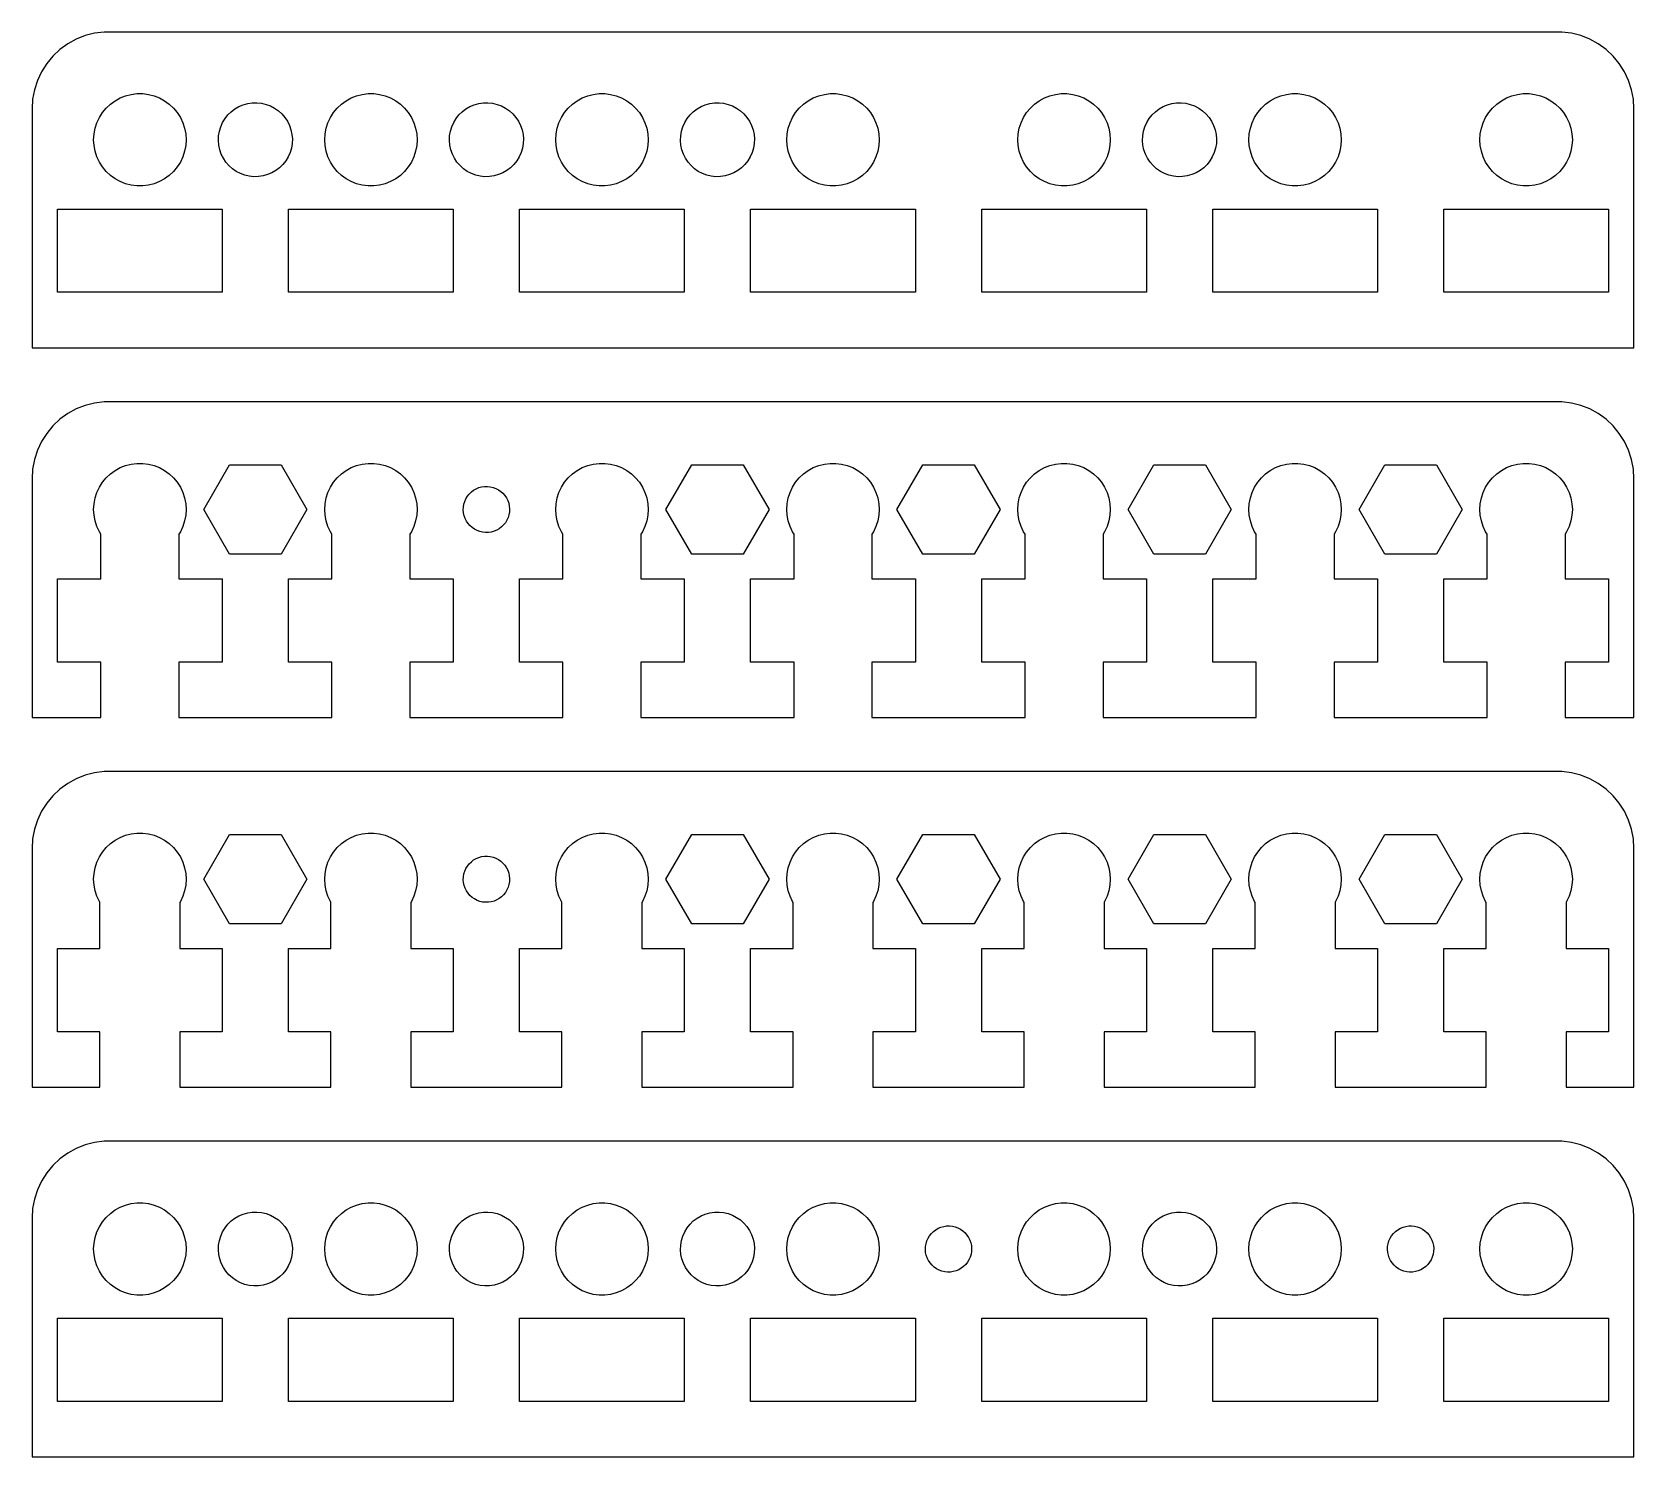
# Model space of a CAD drawing. Header units: metres. Extents: x -52 to 52, y 0 to 92.
import ezdxf

# ---------------------------------------------------------------- set-up
doc = ezdxf.new("R2010")
doc.units = ezdxf.units.M

msp = doc.modelspace()

# ---------------------------------------------------------------- linework, layer by layer
for p, q in [((-49.6791, 91.7216), (-50.1871, 91.3526)), ((-49.1289, 92.0241), (-49.6791, 91.7216)), ((-48.5451, 92.2553), (-49.1289, 92.0241)), ((-47.9369, 92.4114), (-48.5451, 92.2553)), ((-47.3139, 92.4901), (-47.9369, 92.4114)), ((47.3139, 92.4901), (-47.3139, 92.4901)), ((47.9369, 92.4114), (47.3139, 92.4901)), ((48.5451, 92.2553), (47.9369, 92.4114)), ((49.1289, 92.0241), (48.5451, 92.2553)), ((49.6791, 91.7216), (49.1289, 92.0241)), ((50.1871, 91.3526), (49.6791, 91.7216)), ((-50.6448, 90.9227), (-51.0451, 90.4389)), ((-50.1871, 91.3526), (-50.6448, 90.9227)), ((50.6448, 90.9227), (50.1871, 91.3526)), ((51.0451, 90.4389), (50.6448, 90.9227)), ((-51.3815, 89.9088), (-51.6489, 89.3406)), ((-51.0451, 90.4389), (-51.3815, 89.9088)), ((51.3815, 89.9088), (51.0451, 90.4389)), ((51.6489, 89.3406), (51.3815, 89.9088)), ((-51.8429, 88.7434), (-51.9606, 88.1267)), ((-51.6489, 89.3406), (-51.8429, 88.7434)), ((-45.927, 88.3532), (-45.5621, 88.4469)), ((-45.5621, 88.4469), (-45.1884, 88.4941)), ((-45.1884, 88.4941), (-44.8116, 88.4941)), ((-44.8116, 88.4941), (-44.4379, 88.4469)), ((-44.4379, 88.4469), (-44.0729, 88.3532)), ((-30.927, 88.3532), (-30.5621, 88.4469)), ((-30.5621, 88.4469), (-30.1884, 88.4941)), ((-30.1884, 88.4941), (-29.8116, 88.4941)), ((-29.8116, 88.4941), (-29.4379, 88.4469)), ((-29.4379, 88.4469), (-29.0729, 88.3532)), ((-15.927, 88.3532), (-15.5621, 88.4469)), ((-15.5621, 88.4469), (-15.1884, 88.4941)), ((-15.1884, 88.4941), (-14.8116, 88.4941)), ((-14.8116, 88.4941), (-14.4379, 88.4469)), ((-14.4379, 88.4469), (-14.0729, 88.3532)), ((-0.92705, 88.3532), (-0.56213, 88.4469)), ((-0.56213, 88.4469), (-0.18837, 88.4941)), ((-0.18837, 88.4941), (0.18837, 88.4941)), ((0.18837, 88.4941), (0.56213, 88.4469)), ((0.56213, 88.4469), (0.92705, 88.3532)), ((14.0729, 88.3532), (14.4379, 88.4469)), ((14.4379, 88.4469), (14.8116, 88.4941)), ((14.8116, 88.4941), (15.1884, 88.4941)), ((15.1884, 88.4941), (15.5621, 88.4469)), ((15.5621, 88.4469), (15.927, 88.3532)), ((29.0729, 88.3532), (29.4379, 88.4469)), ((29.4379, 88.4469), (29.8116, 88.4941)), ((29.8116, 88.4941), (30.1884, 88.4941)), ((30.1884, 88.4941), (30.5621, 88.4469)), ((30.5621, 88.4469), (30.927, 88.3532)), ((44.0729, 88.3532), (44.4379, 88.4469)), ((44.4379, 88.4469), (44.8116, 88.4941)), ((44.8116, 88.4941), (45.1884, 88.4941)), ((45.1884, 88.4941), (45.5621, 88.4469)), ((45.5621, 88.4469), (45.927, 88.3532)), ((51.8429, 88.7434), (51.6489, 89.3406)), ((51.9606, 88.1267), (51.8429, 88.7434)), ((-51.9606, 88.1267), (-52, 87.5)), ((-52, 87.5), (-52, 72)), ((-47.427, 87.2634), (-47.1869, 87.5536)), ((-47.1869, 87.5536), (-46.9123, 87.8115)), ((-46.9123, 87.8115), (-46.6075, 88.033)), ((-46.6075, 88.033), (-46.2773, 88.2145)), ((-46.2773, 88.2145), (-45.927, 88.3532)), ((-44.0729, 88.3532), (-43.7227, 88.2145)), ((-43.7227, 88.2145), (-43.3925, 88.033)), ((-43.3925, 88.033), (-43.0877, 87.8115)), ((-43.0877, 87.8115), (-42.8131, 87.5536)), ((-42.8131, 87.5536), (-42.5729, 87.2634)), ((-39.0682, 87.3168), (-38.8281, 87.499)), ((-38.8281, 87.499), (-38.5671, 87.6497)), ((-38.5671, 87.6497), (-38.2893, 87.7665)), ((-38.2893, 87.7665), (-37.999, 87.8475)), ((-37.999, 87.8475), (-37.7008, 87.8916)), ((-37.7008, 87.8916), (-37.3995, 87.8979)), ((-37.3995, 87.8979), (-37.0997, 87.8664)), ((-37.0997, 87.8664), (-36.8063, 87.7976)), ((-36.8063, 87.7976), (-36.5238, 87.6925)), ((-36.5238, 87.6925), (-36.2567, 87.5529)), ((-36.2567, 87.5529), (-36.0092, 87.3809)), ((-36.0092, 87.3809), (-35.7853, 87.1792)), ((-32.427, 87.2634), (-32.1869, 87.5536)), ((-32.1869, 87.5536), (-31.9123, 87.8115)), ((-31.9123, 87.8115), (-31.6075, 88.033)), ((-31.6075, 88.033), (-31.2773, 88.2145)), ((-31.2773, 88.2145), (-30.927, 88.3532)), ((-29.0729, 88.3532), (-28.7227, 88.2145)), ((-28.7227, 88.2145), (-28.3925, 88.033)), ((-28.3925, 88.033), (-28.0877, 87.8115)), ((-28.0877, 87.8115), (-27.8131, 87.5536)), ((-27.8131, 87.5536), (-27.5729, 87.2634)), ((-24.0682, 87.3168), (-23.8281, 87.499)), ((-23.8281, 87.499), (-23.5671, 87.6497)), ((-23.5671, 87.6497), (-23.2893, 87.7665)), ((-23.2893, 87.7665), (-22.999, 87.8475)), ((-22.999, 87.8475), (-22.7008, 87.8916)), ((-22.7008, 87.8916), (-22.3995, 87.8979)), ((-22.3995, 87.8979), (-22.0997, 87.8664)), ((-22.0997, 87.8664), (-21.8063, 87.7976)), ((-21.8063, 87.7976), (-21.5238, 87.6925)), ((-21.5238, 87.6925), (-21.2567, 87.5529)), ((-21.2567, 87.5529), (-21.0092, 87.3809)), ((-21.0092, 87.3809), (-20.7853, 87.1792)), ((-17.427, 87.2634), (-17.1869, 87.5536)), ((-17.1869, 87.5536), (-16.9123, 87.8115)), ((-16.9123, 87.8115), (-16.6075, 88.033)), ((-16.6075, 88.033), (-16.2773, 88.2145)), ((-16.2773, 88.2145), (-15.927, 88.3532)), ((-14.0729, 88.3532), (-13.7227, 88.2145)), ((-13.7227, 88.2145), (-13.3925, 88.033)), ((-13.3925, 88.033), (-13.0877, 87.8115)), ((-13.0877, 87.8115), (-12.8131, 87.5536)), ((-12.8131, 87.5536), (-12.5729, 87.2634)), ((-9.06821, 87.3168), (-8.82812, 87.499)), ((-8.82812, 87.499), (-8.56712, 87.6497)), ((-8.56712, 87.6497), (-8.28928, 87.7665)), ((-8.28928, 87.7665), (-7.99898, 87.8475)), ((-7.99898, 87.8475), (-7.70082, 87.8916)), ((-7.70082, 87.8916), (-7.39949, 87.8979)), ((-7.39949, 87.8979), (-7.09975, 87.8664)), ((-7.09975, 87.8664), (-6.80632, 87.7976)), ((-6.80632, 87.7976), (-6.52382, 87.6925)), ((-6.52382, 87.6925), (-6.25673, 87.5529)), ((-6.25673, 87.5529), (-6.00923, 87.3809)), ((-6.00923, 87.3809), (-5.78526, 87.1792)), ((-2.42705, 87.2634), (-2.1869, 87.5536)), ((-2.1869, 87.5536), (-1.91226, 87.8115)), ((-1.91226, 87.8115), (-1.60747, 88.033)), ((-1.60747, 88.033), (-1.27733, 88.2145)), ((-1.27733, 88.2145), (-0.92705, 88.3532)), ((0.92705, 88.3532), (1.27733, 88.2145)), ((1.27733, 88.2145), (1.60747, 88.033)), ((1.60747, 88.033), (1.91226, 87.8115)), ((1.91226, 87.8115), (2.1869, 87.5536)), ((2.1869, 87.5536), (2.42705, 87.2634)), ((12.5729, 87.2634), (12.8131, 87.5536)), ((12.8131, 87.5536), (13.0877, 87.8115)), ((13.0877, 87.8115), (13.3925, 88.033)), ((13.3925, 88.033), (13.7227, 88.2145)), ((13.7227, 88.2145), (14.0729, 88.3532)), ((15.927, 88.3532), (16.2773, 88.2145)), ((16.2773, 88.2145), (16.6075, 88.033)), ((16.6075, 88.033), (16.9123, 87.8115)), ((16.9123, 87.8115), (17.1869, 87.5536)), ((17.1869, 87.5536), (17.427, 87.2634)), ((20.9318, 87.3168), (21.1719, 87.499)), ((21.1719, 87.499), (21.4329, 87.6497)), ((21.4329, 87.6497), (21.7107, 87.7665)), ((21.7107, 87.7665), (22.001, 87.8475)), ((22.001, 87.8475), (22.2992, 87.8916)), ((22.2992, 87.8916), (22.6005, 87.8979)), ((22.6005, 87.8979), (22.9002, 87.8664)), ((22.9002, 87.8664), (23.1937, 87.7976)), ((23.1937, 87.7976), (23.4762, 87.6925)), ((23.4762, 87.6925), (23.7433, 87.5529)), ((23.7433, 87.5529), (23.9908, 87.3809)), ((23.9908, 87.3809), (24.2147, 87.1792)), ((27.5729, 87.2634), (27.8131, 87.5536)), ((27.8131, 87.5536), (28.0877, 87.8115)), ((28.0877, 87.8115), (28.3925, 88.033)), ((28.3925, 88.033), (28.7227, 88.2145)), ((28.7227, 88.2145), (29.0729, 88.3532)), ((30.927, 88.3532), (31.2773, 88.2145)), ((31.2773, 88.2145), (31.6075, 88.033)), ((31.6075, 88.033), (31.9123, 87.8115)), ((31.9123, 87.8115), (32.1869, 87.5536)), ((32.1869, 87.5536), (32.427, 87.2634)), ((42.5729, 87.2634), (42.8131, 87.5536)), ((42.8131, 87.5536), (43.0877, 87.8115)), ((43.0877, 87.8115), (43.3925, 88.033)), ((43.3925, 88.033), (43.7227, 88.2145)), ((43.7227, 88.2145), (44.0729, 88.3532)), ((45.927, 88.3532), (46.2773, 88.2145)), ((46.2773, 88.2145), (46.6075, 88.033)), ((46.6075, 88.033), (46.9123, 87.8115)), ((46.9123, 87.8115), (47.1869, 87.5536)), ((47.1869, 87.5536), (47.427, 87.2634)), ((52, 87.5), (51.9606, 88.1267)), ((52, 72), (52, 87.5)), ((-47.9057, 86.2461), (-47.7893, 86.6044)), ((-47.7893, 86.6044), (-47.6289, 86.9453)), ((-47.6289, 86.9453), (-47.427, 87.2634)), ((-42.5729, 87.2634), (-42.3711, 86.9453)), ((-42.3711, 86.9453), (-42.2107, 86.6044)), ((-42.2107, 86.6044), (-42.0942, 86.2461)), ((-39.8366, 86.048), (-39.7495, 86.3366)), ((-39.7495, 86.3366), (-39.6269, 86.6119)), ((-39.6269, 86.6119), (-39.4707, 86.8697)), ((-39.4707, 86.8697), (-39.2835, 87.1059)), ((-39.2835, 87.1059), (-39.0682, 87.3168)), ((-35.7853, 87.1792), (-35.5883, 86.951)), ((-35.5883, 86.951), (-35.4215, 86.7)), ((-35.4215, 86.7), (-35.2875, 86.43)), ((-35.2875, 86.43), (-35.1884, 86.1454)), ((-32.9057, 86.2461), (-32.7893, 86.6044)), ((-32.7893, 86.6044), (-32.6289, 86.9453)), ((-32.6289, 86.9453), (-32.427, 87.2634)), ((-27.5729, 87.2634), (-27.3711, 86.9453)), ((-27.3711, 86.9453), (-27.2107, 86.6044)), ((-27.2107, 86.6044), (-27.0942, 86.2461)), ((-24.8366, 86.048), (-24.7495, 86.3366)), ((-24.7495, 86.3366), (-24.6269, 86.6119)), ((-24.6269, 86.6119), (-24.4707, 86.8697)), ((-24.4707, 86.8697), (-24.2835, 87.1059)), ((-24.2835, 87.1059), (-24.0682, 87.3168)), ((-20.7853, 87.1792), (-20.5883, 86.951)), ((-20.5883, 86.951), (-20.4215, 86.7)), ((-20.4215, 86.7), (-20.2875, 86.43)), ((-20.2875, 86.43), (-20.1884, 86.1454)), ((-17.9057, 86.2461), (-17.7893, 86.6044)), ((-17.7893, 86.6044), (-17.6289, 86.9453)), ((-17.6289, 86.9453), (-17.427, 87.2634)), ((-12.5729, 87.2634), (-12.3711, 86.9453)), ((-12.3711, 86.9453), (-12.2107, 86.6044)), ((-12.2107, 86.6044), (-12.0942, 86.2461)), ((-9.83658, 86.048), (-9.74947, 86.3366)), ((-9.74947, 86.3366), (-9.62688, 86.6119)), ((-9.62688, 86.6119), (-9.47075, 86.8697)), ((-9.47075, 86.8697), (-9.28354, 87.1059)), ((-9.28354, 87.1059), (-9.06821, 87.3168)), ((-5.78526, 87.1792), (-5.58832, 86.951)), ((-5.58832, 86.951), (-5.42152, 86.7)), ((-5.42152, 86.7), (-5.28752, 86.43)), ((-5.28752, 86.43), (-5.1884, 86.1454)), ((-2.90575, 86.2461), (-2.78932, 86.6044)), ((-2.78932, 86.6044), (-2.62891, 86.9453)), ((-2.62891, 86.9453), (-2.42705, 87.2634)), ((2.42705, 87.2634), (2.62891, 86.9453)), ((2.62891, 86.9453), (2.78932, 86.6044)), ((2.78932, 86.6044), (2.90575, 86.2461)), ((12.0942, 86.2461), (12.2107, 86.6044)), ((12.2107, 86.6044), (12.3711, 86.9453)), ((12.3711, 86.9453), (12.5729, 87.2634)), ((17.427, 87.2634), (17.6289, 86.9453)), ((17.6289, 86.9453), (17.7893, 86.6044)), ((17.7893, 86.6044), (17.9057, 86.2461)), ((20.1634, 86.048), (20.2505, 86.3366)), ((20.2505, 86.3366), (20.3731, 86.6119)), ((20.3731, 86.6119), (20.5292, 86.8697)), ((20.5292, 86.8697), (20.7164, 87.1059)), ((20.7164, 87.1059), (20.9318, 87.3168)), ((24.2147, 87.1792), (24.4117, 86.951)), ((24.4117, 86.951), (24.5785, 86.7)), ((24.5785, 86.7), (24.7125, 86.43)), ((24.7125, 86.43), (24.8116, 86.1454)), ((27.0942, 86.2461), (27.2107, 86.6044)), ((27.2107, 86.6044), (27.3711, 86.9453)), ((27.3711, 86.9453), (27.5729, 87.2634)), ((32.427, 87.2634), (32.6289, 86.9453)), ((32.6289, 86.9453), (32.7893, 86.6044)), ((32.7893, 86.6044), (32.9057, 86.2461)), ((42.0942, 86.2461), (42.2107, 86.6044)), ((42.2107, 86.6044), (42.3711, 86.9453)), ((42.3711, 86.9453), (42.5729, 87.2634)), ((47.427, 87.2634), (47.6289, 86.9453)), ((47.6289, 86.9453), (47.7893, 86.6044)), ((47.7893, 86.6044), (47.9057, 86.2461)), ((-48, 85.5), (-47.9763, 85.876)), ((-47.9763, 85.124), (-48, 85.5)), ((-47.9763, 85.876), (-47.9057, 86.2461)), ((-42.0942, 86.2461), (-42.0237, 85.876)), ((-42.0237, 85.876), (-42, 85.5)), ((-42, 85.5), (-42.0237, 85.124)), ((-39.8995, 85.4497), (-39.8868, 85.7509)), ((-39.8743, 85.1494), (-39.8995, 85.4497)), ((-39.8868, 85.7509), (-39.8366, 86.048)), ((-35.1884, 86.1454), (-35.1257, 85.8506)), ((-35.1257, 85.8506), (-35.1005, 85.5502)), ((-35.1005, 85.5502), (-35.1131, 85.2491)), ((-33, 85.5), (-32.9763, 85.876)), ((-32.9763, 85.124), (-33, 85.5)), ((-32.9763, 85.876), (-32.9057, 86.2461)), ((-27.0942, 86.2461), (-27.0237, 85.876)), ((-27.0237, 85.876), (-27, 85.5)), ((-27, 85.5), (-27.0237, 85.124)), ((-24.8995, 85.4497), (-24.8868, 85.7509)), ((-24.8743, 85.1494), (-24.8995, 85.4497)), ((-24.8868, 85.7509), (-24.8366, 86.048)), ((-20.1884, 86.1454), (-20.1257, 85.8506)), ((-20.1257, 85.8506), (-20.1005, 85.5502)), ((-20.1005, 85.5502), (-20.1131, 85.2491)), ((-18, 85.5), (-17.9763, 85.876)), ((-17.9763, 85.124), (-18, 85.5)), ((-17.9763, 85.876), (-17.9057, 86.2461)), ((-12.0942, 86.2461), (-12.0237, 85.876)), ((-12.0237, 85.876), (-12, 85.5)), ((-12, 85.5), (-12.0237, 85.124)), ((-9.89946, 85.4497), (-9.88684, 85.7509)), ((-9.87425, 85.1494), (-9.89946, 85.4497)), ((-9.88684, 85.7509), (-9.83658, 86.048)), ((-5.1884, 86.1454), (-5.12573, 85.8506)), ((-5.12573, 85.8506), (-5.10052, 85.5502)), ((-5.10052, 85.5502), (-5.11314, 85.2491)), ((-3, 85.5), (-2.97633, 85.876)), ((-2.97633, 85.124), (-3, 85.5)), ((-2.97633, 85.876), (-2.90575, 86.2461)), ((2.90575, 86.2461), (2.97633, 85.876)), ((2.97633, 85.876), (3, 85.5)), ((3, 85.5), (2.97633, 85.124)), ((12, 85.5), (12.0237, 85.876)), ((12.0237, 85.124), (12, 85.5)), ((12.0237, 85.876), (12.0942, 86.2461)), ((17.9057, 86.2461), (17.9763, 85.876)), ((17.9763, 85.876), (18, 85.5)), ((18, 85.5), (17.9763, 85.124)), ((20.1005, 85.4497), (20.1131, 85.7509)), ((20.1257, 85.1494), (20.1005, 85.4497)), ((20.1131, 85.7509), (20.1634, 86.048)), ((24.8116, 86.1454), (24.8743, 85.8506)), ((24.8743, 85.8506), (24.8995, 85.5502)), ((24.8995, 85.5502), (24.8868, 85.2491)), ((27, 85.5), (27.0237, 85.876)), ((27.0237, 85.124), (27, 85.5)), ((27.0237, 85.876), (27.0942, 86.2461)), ((32.9057, 86.2461), (32.9763, 85.876)), ((32.9763, 85.876), (33, 85.5)), ((33, 85.5), (32.9763, 85.124)), ((42, 85.5), (42.0237, 85.876)), ((42.0237, 85.124), (42, 85.5)), ((42.0237, 85.876), (42.0942, 86.2461)), ((47.9057, 86.2461), (47.9763, 85.876)), ((47.9763, 85.876), (48, 85.5)), ((48, 85.5), (47.9763, 85.124)), ((-47.9057, 84.7539), (-47.9763, 85.124)), ((-47.7893, 84.3956), (-47.9057, 84.7539)), ((-47.6289, 84.0547), (-47.7893, 84.3956)), ((-42.2107, 84.3956), (-42.3711, 84.0547)), ((-42.0942, 84.7539), (-42.2107, 84.3956)), ((-42.0237, 85.124), (-42.0942, 84.7539)), ((-39.8116, 84.8546), (-39.8743, 85.1494)), ((-39.7125, 84.57), (-39.8116, 84.8546)), ((-39.5785, 84.3), (-39.7125, 84.57)), ((-39.4117, 84.049), (-39.5785, 84.3)), ((-35.3731, 84.3881), (-35.5292, 84.1303)), ((-35.2505, 84.6634), (-35.3731, 84.3881)), ((-35.1634, 84.952), (-35.2505, 84.6634)), ((-35.1131, 85.2491), (-35.1634, 84.952)), ((-32.9057, 84.7539), (-32.9763, 85.124)), ((-32.7893, 84.3956), (-32.9057, 84.7539)), ((-32.6289, 84.0547), (-32.7893, 84.3956)), ((-27.2107, 84.3956), (-27.3711, 84.0547)), ((-27.0942, 84.7539), (-27.2107, 84.3956)), ((-27.0237, 85.124), (-27.0942, 84.7539)), ((-24.8116, 84.8546), (-24.8743, 85.1494)), ((-24.7125, 84.57), (-24.8116, 84.8546)), ((-24.5785, 84.3), (-24.7125, 84.57)), ((-24.4117, 84.049), (-24.5785, 84.3)), ((-20.3731, 84.3881), (-20.5292, 84.1303)), ((-20.2505, 84.6634), (-20.3731, 84.3881)), ((-20.1634, 84.952), (-20.2505, 84.6634)), ((-20.1131, 85.2491), (-20.1634, 84.952)), ((-17.9057, 84.7539), (-17.9763, 85.124)), ((-17.7893, 84.3956), (-17.9057, 84.7539)), ((-17.6289, 84.0547), (-17.7893, 84.3956)), ((-12.2107, 84.3956), (-12.3711, 84.0547)), ((-12.0942, 84.7539), (-12.2107, 84.3956)), ((-12.0237, 85.124), (-12.0942, 84.7539)), ((-9.81158, 84.8546), (-9.87425, 85.1494)), ((-9.71246, 84.57), (-9.81158, 84.8546)), ((-9.57846, 84.3), (-9.71246, 84.57)), ((-9.41167, 84.049), (-9.57846, 84.3)), ((-5.37311, 84.3881), (-5.52924, 84.1303)), ((-5.25052, 84.6634), (-5.37311, 84.3881)), ((-5.16341, 84.952), (-5.25052, 84.6634)), ((-5.11314, 85.2491), (-5.16341, 84.952)), ((-2.90575, 84.7539), (-2.97633, 85.124)), ((-2.78932, 84.3956), (-2.90575, 84.7539)), ((-2.62891, 84.0547), (-2.78932, 84.3956)), ((2.78932, 84.3956), (2.62891, 84.0547)), ((2.90575, 84.7539), (2.78932, 84.3956)), ((2.97633, 85.124), (2.90575, 84.7539)), ((12.0942, 84.7539), (12.0237, 85.124)), ((12.2107, 84.3956), (12.0942, 84.7539)), ((12.3711, 84.0547), (12.2107, 84.3956)), ((17.7893, 84.3956), (17.6289, 84.0547)), ((17.9057, 84.7539), (17.7893, 84.3956)), ((17.9763, 85.124), (17.9057, 84.7539)), ((20.1884, 84.8546), (20.1257, 85.1494)), ((20.2875, 84.57), (20.1884, 84.8546)), ((20.4215, 84.3), (20.2875, 84.57)), ((20.5883, 84.049), (20.4215, 84.3)), ((24.6269, 84.3881), (24.4707, 84.1303)), ((24.7495, 84.6634), (24.6269, 84.3881)), ((24.8366, 84.952), (24.7495, 84.6634)), ((24.8868, 85.2491), (24.8366, 84.952)), ((27.0942, 84.7539), (27.0237, 85.124)), ((27.2107, 84.3956), (27.0942, 84.7539)), ((27.3711, 84.0547), (27.2107, 84.3956)), ((32.7893, 84.3956), (32.6289, 84.0547)), ((32.9057, 84.7539), (32.7893, 84.3956)), ((32.9763, 85.124), (32.9057, 84.7539)), ((42.0942, 84.7539), (42.0237, 85.124)), ((42.2107, 84.3956), (42.0942, 84.7539)), ((42.3711, 84.0547), (42.2107, 84.3956)), ((47.7893, 84.3956), (47.6289, 84.0547)), ((47.9057, 84.7539), (47.7893, 84.3956)), ((47.9763, 85.124), (47.9057, 84.7539)), ((-47.427, 83.7366), (-47.6289, 84.0547)), ((-47.1869, 83.4464), (-47.427, 83.7366)), ((-46.9123, 83.1884), (-47.1869, 83.4464)), ((-42.8131, 83.4464), (-43.0877, 83.1884)), ((-42.5729, 83.7366), (-42.8131, 83.4464)), ((-42.3711, 84.0547), (-42.5729, 83.7366)), ((-39.2147, 83.8208), (-39.4117, 84.049)), ((-38.9908, 83.6191), (-39.2147, 83.8208)), ((-38.7433, 83.4471), (-38.9908, 83.6191)), ((-38.4762, 83.3075), (-38.7433, 83.4471)), ((-38.1937, 83.2024), (-38.4762, 83.3075)), ((-37.9002, 83.1336), (-38.1937, 83.2024)), ((-36.7107, 83.2335), (-37.001, 83.1524)), ((-36.4329, 83.3503), (-36.7107, 83.2335)), ((-36.1719, 83.501), (-36.4329, 83.3503)), ((-35.9318, 83.6832), (-36.1719, 83.501)), ((-35.7164, 83.8941), (-35.9318, 83.6832)), ((-35.5292, 84.1303), (-35.7164, 83.8941)), ((-32.427, 83.7366), (-32.6289, 84.0547)), ((-32.1869, 83.4464), (-32.427, 83.7366)), ((-31.9123, 83.1884), (-32.1869, 83.4464)), ((-27.8131, 83.4464), (-28.0877, 83.1884)), ((-27.5729, 83.7366), (-27.8131, 83.4464)), ((-27.3711, 84.0547), (-27.5729, 83.7366)), ((-24.2147, 83.8208), (-24.4117, 84.049)), ((-23.9908, 83.6191), (-24.2147, 83.8208)), ((-23.7433, 83.4471), (-23.9908, 83.6191)), ((-23.4762, 83.3075), (-23.7433, 83.4471)), ((-23.1937, 83.2024), (-23.4762, 83.3075)), ((-22.9002, 83.1336), (-23.1937, 83.2024)), ((-21.7107, 83.2335), (-22.001, 83.1524)), ((-21.4329, 83.3503), (-21.7107, 83.2335)), ((-21.1719, 83.501), (-21.4329, 83.3503)), ((-20.9318, 83.6832), (-21.1719, 83.501)), ((-20.7164, 83.8941), (-20.9318, 83.6832)), ((-20.5292, 84.1303), (-20.7164, 83.8941)), ((-17.427, 83.7366), (-17.6289, 84.0547)), ((-17.1869, 83.4464), (-17.427, 83.7366)), ((-16.9123, 83.1884), (-17.1869, 83.4464)), ((-12.8131, 83.4464), (-13.0877, 83.1884)), ((-12.5729, 83.7366), (-12.8131, 83.4464)), ((-12.3711, 84.0547), (-12.5729, 83.7366)), ((-9.21472, 83.8208), (-9.41167, 84.049)), ((-8.99075, 83.6191), (-9.21472, 83.8208)), ((-8.74326, 83.4471), (-8.99075, 83.6191)), ((-8.47617, 83.3075), (-8.74326, 83.4471)), ((-8.19366, 83.2024), (-8.47617, 83.3075)), ((-7.90024, 83.1336), (-8.19366, 83.2024)), ((-6.71071, 83.2335), (-7.00101, 83.1524)), ((-6.43286, 83.3503), (-6.71071, 83.2335)), ((-6.17186, 83.501), (-6.43286, 83.3503)), ((-5.93178, 83.6832), (-6.17186, 83.501)), ((-5.71645, 83.8941), (-5.93178, 83.6832)), ((-5.52924, 84.1303), (-5.71645, 83.8941)), ((-2.42705, 83.7366), (-2.62891, 84.0547)), ((-2.1869, 83.4464), (-2.42705, 83.7366)), ((-1.91226, 83.1884), (-2.1869, 83.4464)), ((2.1869, 83.4464), (1.91226, 83.1884)), ((2.42705, 83.7366), (2.1869, 83.4464)), ((2.62891, 84.0547), (2.42705, 83.7366)), ((12.5729, 83.7366), (12.3711, 84.0547)), ((12.8131, 83.4464), (12.5729, 83.7366)), ((13.0877, 83.1884), (12.8131, 83.4464)), ((17.1869, 83.4464), (16.9123, 83.1884)), ((17.427, 83.7366), (17.1869, 83.4464)), ((17.6289, 84.0547), (17.427, 83.7366)), ((20.7853, 83.8208), (20.5883, 84.049)), ((21.0092, 83.6191), (20.7853, 83.8208)), ((21.2567, 83.4471), (21.0092, 83.6191)), ((21.5238, 83.3075), (21.2567, 83.4471)), ((21.8063, 83.2024), (21.5238, 83.3075)), ((22.0997, 83.1336), (21.8063, 83.2024)), ((23.2893, 83.2335), (22.999, 83.1524)), ((23.5671, 83.3503), (23.2893, 83.2335)), ((23.8281, 83.501), (23.5671, 83.3503)), ((24.0682, 83.6832), (23.8281, 83.501)), ((24.2835, 83.8941), (24.0682, 83.6832)), ((24.4707, 84.1303), (24.2835, 83.8941)), ((27.5729, 83.7366), (27.3711, 84.0547)), ((27.8131, 83.4464), (27.5729, 83.7366)), ((28.0877, 83.1884), (27.8131, 83.4464)), ((32.1869, 83.4464), (31.9123, 83.1884)), ((32.427, 83.7366), (32.1869, 83.4464)), ((32.6289, 84.0547), (32.427, 83.7366)), ((42.5729, 83.7366), (42.3711, 84.0547)), ((42.8131, 83.4464), (42.5729, 83.7366)), ((43.0877, 83.1884), (42.8131, 83.4464)), ((47.1869, 83.4464), (46.9123, 83.1884)), ((47.427, 83.7366), (47.1869, 83.4464)), ((47.6289, 84.0547), (47.427, 83.7366)), ((-46.6075, 82.967), (-46.9123, 83.1884)), ((-46.2773, 82.7855), (-46.6075, 82.967)), ((-45.927, 82.6468), (-46.2773, 82.7855)), ((-45.5621, 82.5531), (-45.927, 82.6468)), ((-45.1884, 82.5059), (-45.5621, 82.5531)), ((-44.8116, 82.5059), (-45.1884, 82.5059)), ((-44.4379, 82.5531), (-44.8116, 82.5059)), ((-44.0729, 82.6468), (-44.4379, 82.5531)), ((-43.7227, 82.7855), (-44.0729, 82.6468)), ((-43.3925, 82.967), (-43.7227, 82.7855)), ((-43.0877, 83.1884), (-43.3925, 82.967)), ((-37.6005, 83.1021), (-37.9002, 83.1336)), ((-37.2992, 83.1084), (-37.6005, 83.1021)), ((-37.001, 83.1524), (-37.2992, 83.1084)), ((-31.6075, 82.967), (-31.9123, 83.1884)), ((-31.2773, 82.7855), (-31.6075, 82.967)), ((-30.927, 82.6468), (-31.2773, 82.7855)), ((-30.5621, 82.5531), (-30.927, 82.6468)), ((-30.1884, 82.5059), (-30.5621, 82.5531)), ((-29.8116, 82.5059), (-30.1884, 82.5059)), ((-29.4379, 82.5531), (-29.8116, 82.5059)), ((-29.0729, 82.6468), (-29.4379, 82.5531)), ((-28.7227, 82.7855), (-29.0729, 82.6468)), ((-28.3925, 82.967), (-28.7227, 82.7855)), ((-28.0877, 83.1884), (-28.3925, 82.967)), ((-22.6005, 83.1021), (-22.9002, 83.1336)), ((-22.2992, 83.1084), (-22.6005, 83.1021)), ((-22.001, 83.1524), (-22.2992, 83.1084)), ((-16.6075, 82.967), (-16.9123, 83.1884)), ((-16.2773, 82.7855), (-16.6075, 82.967)), ((-15.927, 82.6468), (-16.2773, 82.7855)), ((-15.5621, 82.5531), (-15.927, 82.6468)), ((-15.1884, 82.5059), (-15.5621, 82.5531)), ((-14.8116, 82.5059), (-15.1884, 82.5059)), ((-14.4379, 82.5531), (-14.8116, 82.5059)), ((-14.0729, 82.6468), (-14.4379, 82.5531)), ((-13.7227, 82.7855), (-14.0729, 82.6468)), ((-13.3925, 82.967), (-13.7227, 82.7855)), ((-13.0877, 83.1884), (-13.3925, 82.967)), ((-7.60049, 83.1021), (-7.90024, 83.1336)), ((-7.29916, 83.1084), (-7.60049, 83.1021)), ((-7.00101, 83.1524), (-7.29916, 83.1084)), ((-1.60747, 82.967), (-1.91226, 83.1884)), ((-1.27733, 82.7855), (-1.60747, 82.967)), ((-0.92705, 82.6468), (-1.27733, 82.7855)), ((-0.56213, 82.5531), (-0.92705, 82.6468)), ((-0.18837, 82.5059), (-0.56213, 82.5531)), ((0.18837, 82.5059), (-0.18837, 82.5059)), ((0.56213, 82.5531), (0.18837, 82.5059)), ((0.92705, 82.6468), (0.56213, 82.5531)), ((1.27733, 82.7855), (0.92705, 82.6468)), ((1.60747, 82.967), (1.27733, 82.7855)), ((1.91226, 83.1884), (1.60747, 82.967)), ((13.3925, 82.967), (13.0877, 83.1884)), ((13.7227, 82.7855), (13.3925, 82.967)), ((14.0729, 82.6468), (13.7227, 82.7855)), ((14.4379, 82.5531), (14.0729, 82.6468)), ((14.8116, 82.5059), (14.4379, 82.5531)), ((15.1884, 82.5059), (14.8116, 82.5059)), ((15.5621, 82.5531), (15.1884, 82.5059)), ((15.927, 82.6468), (15.5621, 82.5531)), ((16.2773, 82.7855), (15.927, 82.6468)), ((16.6075, 82.967), (16.2773, 82.7855)), ((16.9123, 83.1884), (16.6075, 82.967)), ((22.3995, 83.1021), (22.0997, 83.1336)), ((22.7008, 83.1084), (22.3995, 83.1021)), ((22.999, 83.1524), (22.7008, 83.1084)), ((28.3925, 82.967), (28.0877, 83.1884)), ((28.7227, 82.7855), (28.3925, 82.967)), ((29.0729, 82.6468), (28.7227, 82.7855)), ((29.4379, 82.5531), (29.0729, 82.6468)), ((29.8116, 82.5059), (29.4379, 82.5531)), ((30.1884, 82.5059), (29.8116, 82.5059)), ((30.5621, 82.5531), (30.1884, 82.5059)), ((30.927, 82.6468), (30.5621, 82.5531)), ((31.2773, 82.7855), (30.927, 82.6468)), ((31.6075, 82.967), (31.2773, 82.7855)), ((31.9123, 83.1884), (31.6075, 82.967)), ((43.3925, 82.967), (43.0877, 83.1884)), ((43.7227, 82.7855), (43.3925, 82.967)), ((44.0729, 82.6468), (43.7227, 82.7855)), ((44.4379, 82.5531), (44.0729, 82.6468)), ((44.8116, 82.5059), (44.4379, 82.5531)), ((45.1884, 82.5059), (44.8116, 82.5059)), ((45.5621, 82.5531), (45.1884, 82.5059)), ((45.927, 82.6468), (45.5621, 82.5531)), ((46.2773, 82.7855), (45.927, 82.6468)), ((46.6075, 82.967), (46.2773, 82.7855)), ((46.9123, 83.1884), (46.6075, 82.967)), ((-50.3466, 75.6), (-50.3466, 81)), ((-50.3466, 81), (-39.6534, 81)), ((-39.6534, 81), (-39.6534, 75.6)), ((-35.3466, 75.6), (-35.3466, 81)), ((-35.3466, 81), (-24.6534, 81)), ((-24.6534, 81), (-24.6534, 75.6)), ((-20.3466, 75.6), (-20.3466, 81)), ((-20.3466, 81), (-9.65337, 81)), ((-9.65337, 81), (-9.65337, 75.6)), ((-5.34662, 75.6), (-5.34662, 81)), ((-5.34662, 81), (5.34662, 81)), ((5.34662, 81), (5.34662, 75.6)), ((9.65337, 75.6), (9.65337, 81)), ((9.65337, 81), (20.3466, 81)), ((20.3466, 81), (20.3466, 75.6)), ((24.6534, 75.6), (24.6534, 81)), ((24.6534, 81), (35.3466, 81)), ((35.3466, 81), (35.3466, 75.6)), ((39.6534, 75.6), (39.6534, 81)), ((39.6534, 81), (50.3466, 81)), ((50.3466, 81), (50.3466, 75.6)), ((-39.6534, 75.6), (-50.3466, 75.6)), ((-24.6534, 75.6), (-35.3466, 75.6)), ((-9.65337, 75.6), (-20.3466, 75.6)), ((5.34662, 75.6), (-5.34662, 75.6)), ((20.3466, 75.6), (9.65337, 75.6)), ((35.3466, 75.6), (24.6534, 75.6)), ((50.3466, 75.6), (39.6534, 75.6)), ((-52, 72), (52, 72)), ((-49.6791, 67.7216), (-50.1871, 67.3526)), ((-49.1289, 68.0241), (-49.6791, 67.7216)), ((-48.5451, 68.2553), (-49.1289, 68.0241)), ((-47.9369, 68.4114), (-48.5451, 68.2553)), ((-47.3139, 68.4901), (-47.9369, 68.4114)), ((47.3139, 68.4901), (-47.3139, 68.4901)), ((47.9369, 68.4114), (47.3139, 68.4901)), ((48.5451, 68.2553), (47.9369, 68.4114)), ((49.1289, 68.0241), (48.5451, 68.2553)), ((49.6791, 67.7216), (49.1289, 68.0241)), ((50.1871, 67.3526), (49.6791, 67.7216)), ((-50.6448, 66.9227), (-51.0451, 66.4389)), ((-50.1871, 67.3526), (-50.6448, 66.9227)), ((50.6448, 66.9227), (50.1871, 67.3526)), ((51.0451, 66.4389), (50.6448, 66.9227)), ((-51.3815, 65.9088), (-51.6489, 65.3406)), ((-51.0451, 66.4389), (-51.3815, 65.9088)), ((51.3815, 65.9088), (51.0451, 66.4389)), ((51.6489, 65.3406), (51.3815, 65.9088)), ((-51.8429, 64.7434), (-51.9606, 64.1267)), ((-51.6489, 65.3406), (-51.8429, 64.7434)), ((-45.5621, 64.4469), (-45.1884, 64.4941)), ((-45.1884, 64.4941), (-44.8116, 64.4941)), ((-44.8116, 64.4941), (-44.4379, 64.4469)), ((-30.5621, 64.4469), (-30.1884, 64.4941)), ((-30.1884, 64.4941), (-29.8116, 64.4941)), ((-29.8116, 64.4941), (-29.4379, 64.4469)), ((-15.5621, 64.4469), (-15.1884, 64.4941)), ((-15.1884, 64.4941), (-14.8116, 64.4941)), ((-14.8116, 64.4941), (-14.4379, 64.4469)), ((-0.56213, 64.4469), (-0.18837, 64.4941)), ((-0.18837, 64.4941), (0.18837, 64.4941)), ((0.18837, 64.4941), (0.56213, 64.4469)), ((14.4379, 64.4469), (14.8116, 64.4941)), ((14.8116, 64.4941), (15.1884, 64.4941)), ((15.1884, 64.4941), (15.5621, 64.4469)), ((29.4379, 64.4469), (29.8116, 64.4941)), ((29.8116, 64.4941), (30.1884, 64.4941)), ((30.1884, 64.4941), (30.5621, 64.4469)), ((44.4379, 64.4469), (44.8116, 64.4941)), ((44.8116, 64.4941), (45.1884, 64.4941)), ((45.1884, 64.4941), (45.5621, 64.4469)), ((51.8429, 64.7434), (51.6489, 65.3406)), ((51.9606, 64.1267), (51.8429, 64.7434)), ((-51.9606, 64.1267), (-52, 63.5)), ((-52, 63.5), (-52, 48)), ((-47.427, 63.2634), (-47.1869, 63.5536)), ((-47.1869, 63.5536), (-46.9123, 63.8115)), ((-46.9123, 63.8115), (-46.6075, 64.033)), ((-46.6075, 64.033), (-46.2773, 64.2145)), ((-46.2773, 64.2145), (-45.927, 64.3532)), ((-45.927, 64.3532), (-45.5621, 64.4469)), ((-44.4379, 64.4469), (-44.0729, 64.3532)), ((-44.0729, 64.3532), (-43.7227, 64.2145)), ((-43.7227, 64.2145), (-43.3925, 64.033)), ((-43.3925, 64.033), (-43.0877, 63.8115)), ((-43.0877, 63.8115), (-42.8131, 63.5536)), ((-42.8131, 63.5536), (-42.5729, 63.2634)), ((-40.8466, 61.5), (-39.1733, 64.3982)), ((-39.1733, 64.3982), (-35.8267, 64.3982)), ((-35.8267, 64.3982), (-34.1534, 61.5)), ((-32.427, 63.2634), (-32.1869, 63.5536)), ((-32.1869, 63.5536), (-31.9123, 63.8115)), ((-31.9123, 63.8115), (-31.6075, 64.033)), ((-31.6075, 64.033), (-31.2773, 64.2145)), ((-31.2773, 64.2145), (-30.927, 64.3532)), ((-30.927, 64.3532), (-30.5621, 64.4469)), ((-29.4379, 64.4469), (-29.0729, 64.3532)), ((-29.0729, 64.3532), (-28.7227, 64.2145)), ((-28.7227, 64.2145), (-28.3925, 64.033)), ((-28.3925, 64.033), (-28.0877, 63.8115)), ((-28.0877, 63.8115), (-27.8131, 63.5536)), ((-27.8131, 63.5536), (-27.5729, 63.2634)), ((-17.427, 63.2634), (-17.1869, 63.5536)), ((-17.1869, 63.5536), (-16.9123, 63.8115)), ((-16.9123, 63.8115), (-16.6075, 64.033)), ((-16.6075, 64.033), (-16.2773, 64.2145)), ((-16.2773, 64.2145), (-15.927, 64.3532)), ((-15.927, 64.3532), (-15.5621, 64.4469)), ((-14.4379, 64.4469), (-14.0729, 64.3532)), ((-14.0729, 64.3532), (-13.7227, 64.2145)), ((-13.7227, 64.2145), (-13.3925, 64.033)), ((-13.3925, 64.033), (-13.0877, 63.8115)), ((-13.0877, 63.8115), (-12.8131, 63.5536)), ((-12.8131, 63.5536), (-12.5729, 63.2634)), ((-10.8466, 61.5), (-9.17329, 64.3982)), ((-9.17329, 64.3982), (-5.82671, 64.3982)), ((-5.82671, 64.3982), (-4.1534, 61.5)), ((-2.42705, 63.2634), (-2.1869, 63.5536)), ((-2.1869, 63.5536), (-1.91226, 63.8115)), ((-1.91226, 63.8115), (-1.60747, 64.033)), ((-1.60747, 64.033), (-1.27733, 64.2145)), ((-1.27733, 64.2145), (-0.92705, 64.3532)), ((-0.92705, 64.3532), (-0.56213, 64.4469)), ((0.56213, 64.4469), (0.92705, 64.3532)), ((0.92705, 64.3532), (1.27733, 64.2145)), ((1.27733, 64.2145), (1.60747, 64.033)), ((1.60747, 64.033), (1.91226, 63.8115)), ((1.91226, 63.8115), (2.1869, 63.5536)), ((2.1869, 63.5536), (2.42705, 63.2634)), ((4.15341, 61.5), (5.82671, 64.3982)), ((5.82671, 64.3982), (9.17329, 64.3982)), ((9.17329, 64.3982), (10.8466, 61.5)), ((12.5729, 63.2634), (12.8131, 63.5536)), ((12.8131, 63.5536), (13.0877, 63.8115)), ((13.0877, 63.8115), (13.3925, 64.033)), ((13.3925, 64.033), (13.7227, 64.2145)), ((13.7227, 64.2145), (14.0729, 64.3532)), ((14.0729, 64.3532), (14.4379, 64.4469)), ((15.5621, 64.4469), (15.927, 64.3532)), ((15.927, 64.3532), (16.2773, 64.2145)), ((16.2773, 64.2145), (16.6075, 64.033)), ((16.6075, 64.033), (16.9123, 63.8115)), ((16.9123, 63.8115), (17.1869, 63.5536)), ((17.1869, 63.5536), (17.427, 63.2634)), ((19.1534, 61.5), (20.8267, 64.3982)), ((20.8267, 64.3982), (24.1733, 64.3982)), ((24.1733, 64.3982), (25.8466, 61.5)), ((27.5729, 63.2634), (27.8131, 63.5536)), ((27.8131, 63.5536), (28.0877, 63.8115)), ((28.0877, 63.8115), (28.3925, 64.033)), ((28.3925, 64.033), (28.7227, 64.2145)), ((28.7227, 64.2145), (29.0729, 64.3532)), ((29.0729, 64.3532), (29.4379, 64.4469)), ((30.5621, 64.4469), (30.927, 64.3532)), ((30.927, 64.3532), (31.2773, 64.2145)), ((31.2773, 64.2145), (31.6075, 64.033)), ((31.6075, 64.033), (31.9123, 63.8115)), ((31.9123, 63.8115), (32.1869, 63.5536)), ((32.1869, 63.5536), (32.427, 63.2634)), ((34.1534, 61.5), (35.8267, 64.3982)), ((35.8267, 64.3982), (39.1733, 64.3982)), ((39.1733, 64.3982), (40.8466, 61.5)), ((42.5729, 63.2634), (42.8131, 63.5536)), ((42.8131, 63.5536), (43.0877, 63.8115)), ((43.0877, 63.8115), (43.3925, 64.033)), ((43.3925, 64.033), (43.7227, 64.2145)), ((43.7227, 64.2145), (44.0729, 64.3532)), ((44.0729, 64.3532), (44.4379, 64.4469)), ((45.5621, 64.4469), (45.927, 64.3532)), ((45.927, 64.3532), (46.2773, 64.2145)), ((46.2773, 64.2145), (46.6075, 64.033)), ((46.6075, 64.033), (46.9123, 63.8115)), ((46.9123, 63.8115), (47.1869, 63.5536)), ((47.1869, 63.5536), (47.427, 63.2634)), ((52, 63.5), (51.9606, 64.1267)), ((52, 48), (52, 63.5)), ((-47.9057, 62.2461), (-47.7893, 62.6044)), ((-47.7893, 62.6044), (-47.6289, 62.9453)), ((-47.6289, 62.9453), (-47.427, 63.2634)), ((-42.5729, 63.2634), (-42.3711, 62.9453)), ((-42.3711, 62.9453), (-42.2107, 62.6044)), ((-42.2107, 62.6044), (-42.0942, 62.2461)), ((-32.9057, 62.2461), (-32.7893, 62.6044)), ((-32.7893, 62.6044), (-32.6289, 62.9453)), ((-32.6289, 62.9453), (-32.427, 63.2634)), ((-27.5729, 63.2634), (-27.3711, 62.9453)), ((-27.3711, 62.9453), (-27.2107, 62.6044)), ((-27.2107, 62.6044), (-27.0942, 62.2461)), ((-23.7317, 62.3561), (-23.6147, 62.5037)), ((-23.6147, 62.5037), (-23.4801, 62.6355)), ((-23.4801, 62.6355), (-23.3301, 62.7494)), ((-23.3301, 62.7494), (-23.1669, 62.8436)), ((-23.1669, 62.8436), (-22.9933, 62.9165)), ((-22.9933, 62.9165), (-22.8119, 62.9672)), ((-22.8119, 62.9672), (-22.6255, 62.9947)), ((-22.6255, 62.9947), (-22.4372, 62.9987)), ((-22.4372, 62.9987), (-22.2498, 62.979)), ((-22.2498, 62.979), (-22.0665, 62.936)), ((-22.0665, 62.936), (-21.8899, 62.8703)), ((-21.8899, 62.8703), (-21.7229, 62.783)), ((-21.7229, 62.783), (-21.5683, 62.6755)), ((-21.5683, 62.6755), (-21.4283, 62.5495)), ((-21.4283, 62.5495), (-21.3052, 62.4069)), ((-21.3052, 62.4069), (-21.201, 62.25)), ((-17.9057, 62.2461), (-17.7893, 62.6044)), ((-17.7893, 62.6044), (-17.6289, 62.9453)), ((-17.6289, 62.9453), (-17.427, 63.2634)), ((-12.5729, 63.2634), (-12.3711, 62.9453)), ((-12.3711, 62.9453), (-12.2107, 62.6044)), ((-12.2107, 62.6044), (-12.0942, 62.2461)), ((-2.90575, 62.2461), (-2.78932, 62.6044)), ((-2.78932, 62.6044), (-2.62891, 62.9453)), ((-2.62891, 62.9453), (-2.42705, 63.2634)), ((2.42705, 63.2634), (2.62891, 62.9453)), ((2.62891, 62.9453), (2.78932, 62.6044)), ((2.78932, 62.6044), (2.90575, 62.2461)), ((12.0942, 62.2461), (12.2107, 62.6044)), ((12.2107, 62.6044), (12.3711, 62.9453)), ((12.3711, 62.9453), (12.5729, 63.2634)), ((17.427, 63.2634), (17.6289, 62.9453)), ((17.6289, 62.9453), (17.7893, 62.6044)), ((17.7893, 62.6044), (17.9057, 62.2461)), ((27.0942, 62.2461), (27.2107, 62.6044)), ((27.2107, 62.6044), (27.3711, 62.9453)), ((27.3711, 62.9453), (27.5729, 63.2634)), ((32.427, 63.2634), (32.6289, 62.9453)), ((32.6289, 62.9453), (32.7893, 62.6044)), ((32.7893, 62.6044), (32.9057, 62.2461)), ((42.0942, 62.2461), (42.2107, 62.6044)), ((42.2107, 62.6044), (42.3711, 62.9453)), ((42.3711, 62.9453), (42.5729, 63.2634)), ((47.427, 63.2634), (47.6289, 62.9453)), ((47.6289, 62.9453), (47.7893, 62.6044)), ((47.7893, 62.6044), (47.9057, 62.2461)), ((-48, 61.5), (-47.9763, 61.876)), ((-47.9763, 61.124), (-48, 61.5)), ((-47.9763, 61.876), (-47.9057, 62.2461)), ((-42.0942, 62.2461), (-42.0237, 61.876)), ((-42.0237, 61.876), (-42, 61.5)), ((-42, 61.5), (-42.0237, 61.124)), ((-39.1733, 58.6018), (-40.8466, 61.5)), ((-34.1534, 61.5), (-35.8267, 58.6018)), ((-33, 61.5), (-32.9763, 61.876)), ((-32.9763, 61.124), (-33, 61.5)), ((-32.9763, 61.876), (-32.9057, 62.2461)), ((-27.0942, 62.2461), (-27.0237, 61.876)), ((-27.0237, 61.876), (-27, 61.5)), ((-27, 61.5), (-27.0237, 61.124)), ((-23.9997, 61.4686), (-23.9918, 61.6568)), ((-23.9839, 61.2809), (-23.9997, 61.4686)), ((-23.9918, 61.6568), (-23.9604, 61.8425)), ((-23.9604, 61.8425), (-23.9059, 62.0229)), ((-23.9059, 62.0229), (-23.8293, 62.1949)), ((-23.8293, 62.1949), (-23.7317, 62.3561)), ((-21.201, 62.25), (-21.1172, 62.0813)), ((-21.1172, 62.0813), (-21.0553, 61.9034)), ((-21.0553, 61.9034), (-21.0161, 61.7191)), ((-21.0161, 61.7191), (-21.0003, 61.5314)), ((-21.0003, 61.5314), (-21.0082, 61.3432)), ((-18, 61.5), (-17.9763, 61.876)), ((-17.9763, 61.124), (-18, 61.5)), ((-17.9763, 61.876), (-17.9057, 62.2461)), ((-12.0942, 62.2461), (-12.0237, 61.876)), ((-12.0237, 61.876), (-12, 61.5)), ((-12, 61.5), (-12.0237, 61.124)), ((-9.17329, 58.6018), (-10.8466, 61.5)), ((-4.1534, 61.5), (-5.82669, 58.6018)), ((-3, 61.5), (-2.97633, 61.876)), ((-2.97633, 61.124), (-3, 61.5)), ((-2.97633, 61.876), (-2.90575, 62.2461)), ((2.90575, 62.2461), (2.97633, 61.876)), ((2.97633, 61.876), (3, 61.5)), ((3, 61.5), (2.97633, 61.124)), ((5.82671, 58.6018), (4.15341, 61.5)), ((10.8466, 61.5), (9.17329, 58.6018)), ((12, 61.5), (12.0237, 61.876)), ((12.0237, 61.124), (12, 61.5)), ((12.0237, 61.876), (12.0942, 62.2461)), ((17.9057, 62.2461), (17.9763, 61.876)), ((17.9763, 61.876), (18, 61.5)), ((18, 61.5), (17.9763, 61.124)), ((20.8267, 58.6018), (19.1534, 61.5)), ((25.8466, 61.5), (24.1733, 58.6018)), ((27, 61.5), (27.0237, 61.876)), ((27.0237, 61.124), (27, 61.5)), ((27.0237, 61.876), (27.0942, 62.2461)), ((32.9057, 62.2461), (32.9763, 61.876)), ((32.9763, 61.876), (33, 61.5)), ((33, 61.5), (32.9763, 61.124)), ((35.8267, 58.6018), (34.1534, 61.5)), ((40.8466, 61.5), (39.1733, 58.6018)), ((42, 61.5), (42.0237, 61.876)), ((42.0237, 61.124), (42, 61.5)), ((42.0237, 61.876), (42.0942, 62.2461)), ((47.9057, 62.2461), (47.9763, 61.876)), ((47.9763, 61.876), (48, 61.5)), ((48, 61.5), (47.9763, 61.124)), ((-47.9057, 60.7539), (-47.9763, 61.124)), ((-47.7893, 60.3956), (-47.9057, 60.7539)), ((-47.6289, 60.0547), (-47.7893, 60.3956)), ((-42.2107, 60.3956), (-42.3711, 60.0547)), ((-42.0942, 60.7539), (-42.2107, 60.3956)), ((-42.0237, 61.124), (-42.0942, 60.7539)), ((-32.9057, 60.7539), (-32.9763, 61.124)), ((-32.7893, 60.3956), (-32.9057, 60.7539)), ((-32.6289, 60.0547), (-32.7893, 60.3956)), ((-27.2107, 60.3956), (-27.3711, 60.0547)), ((-27.0942, 60.7539), (-27.2107, 60.3956)), ((-27.0237, 61.124), (-27.0942, 60.7539)), ((-23.9447, 61.0966), (-23.9839, 61.2809)), ((-23.8828, 60.9187), (-23.9447, 61.0966)), ((-23.799, 60.75), (-23.8828, 60.9187)), ((-23.6948, 60.5931), (-23.799, 60.75)), ((-23.5717, 60.4505), (-23.6948, 60.5931)), ((-23.4317, 60.3244), (-23.5717, 60.4505)), ((-23.277, 60.2169), (-23.4317, 60.3244)), ((-21.5199, 60.3645), (-21.6699, 60.2506)), ((-21.3853, 60.4963), (-21.5199, 60.3645)), ((-21.2683, 60.6439), (-21.3853, 60.4963)), ((-21.1707, 60.8051), (-21.2683, 60.6439)), ((-21.0941, 60.9771), (-21.1707, 60.8051)), ((-21.0396, 61.1575), (-21.0941, 60.9771)), ((-21.0082, 61.3432), (-21.0396, 61.1575)), ((-17.9057, 60.7539), (-17.9763, 61.124)), ((-17.7893, 60.3956), (-17.9057, 60.7539)), ((-17.6289, 60.0547), (-17.7893, 60.3956)), ((-12.2107, 60.3956), (-12.3711, 60.0547)), ((-12.0942, 60.7539), (-12.2107, 60.3956)), ((-12.0237, 61.124), (-12.0942, 60.7539)), ((-2.90575, 60.7539), (-2.97633, 61.124)), ((-2.78932, 60.3956), (-2.90575, 60.7539)), ((-2.62891, 60.0547), (-2.78932, 60.3956)), ((2.78932, 60.3956), (2.62891, 60.0547)), ((2.90575, 60.7539), (2.78932, 60.3956)), ((2.97633, 61.124), (2.90575, 60.7539)), ((12.0942, 60.7539), (12.0237, 61.124)), ((12.2107, 60.3956), (12.0942, 60.7539)), ((12.3711, 60.0547), (12.2107, 60.3956)), ((17.7893, 60.3956), (17.6289, 60.0547)), ((17.9057, 60.7539), (17.7893, 60.3956)), ((17.9763, 61.124), (17.9057, 60.7539)), ((27.0942, 60.7539), (27.0237, 61.124)), ((27.2107, 60.3956), (27.0942, 60.7539)), ((27.3711, 60.0547), (27.2107, 60.3956)), ((32.7893, 60.3956), (32.6289, 60.0547)), ((32.9057, 60.7539), (32.7893, 60.3956)), ((32.9763, 61.124), (32.9057, 60.7539)), ((42.0942, 60.7539), (42.0237, 61.124)), ((42.2107, 60.3956), (42.0942, 60.7539)), ((42.3711, 60.0547), (42.2107, 60.3956)), ((47.7893, 60.3956), (47.6289, 60.0547)), ((47.9057, 60.7539), (47.7893, 60.3956)), ((47.9763, 61.124), (47.9057, 60.7539)), ((-47.5307, 59.9), (-47.6289, 60.0547)), ((-47.5307, 57), (-47.5307, 59.9)), ((-42.3711, 60.0547), (-42.4693, 59.9)), ((-42.4693, 59.9), (-42.4693, 57)), ((-32.5307, 59.9), (-32.6289, 60.0547)), ((-32.5307, 57), (-32.5307, 59.9)), ((-27.3711, 60.0547), (-27.4693, 59.9)), ((-27.4693, 59.9), (-27.4693, 57)), ((-23.1101, 60.1297), (-23.277, 60.2169)), ((-22.9335, 60.064), (-23.1101, 60.1297)), ((-22.7502, 60.021), (-22.9335, 60.064)), ((-22.5628, 60.0013), (-22.7502, 60.021)), ((-22.3745, 60.0052), (-22.5628, 60.0013)), ((-22.1881, 60.0328), (-22.3745, 60.0052)), ((-22.0067, 60.0834), (-22.1881, 60.0328)), ((-21.833, 60.1564), (-22.0067, 60.0834)), ((-21.6699, 60.2506), (-21.833, 60.1564)), ((-17.5307, 59.9), (-17.6289, 60.0547)), ((-17.5307, 57), (-17.5307, 59.9)), ((-12.3711, 60.0547), (-12.4693, 59.9)), ((-12.4693, 59.9), (-12.4693, 57)), ((-2.53072, 59.9), (-2.62891, 60.0547)), ((-2.53072, 57), (-2.53072, 59.9)), ((2.62891, 60.0547), (2.53072, 59.9)), ((2.53072, 59.9), (2.53072, 57)), ((12.4693, 59.9), (12.3711, 60.0547)), ((12.4693, 57), (12.4693, 59.9)), ((17.6289, 60.0547), (17.5307, 59.9)), ((17.5307, 59.9), (17.5307, 57)), ((27.4693, 59.9), (27.3711, 60.0547)), ((27.4693, 57), (27.4693, 59.9)), ((32.6289, 60.0547), (32.5307, 59.9)), ((32.5307, 59.9), (32.5307, 57)), ((42.4693, 59.9), (42.3711, 60.0547)), ((42.4693, 57), (42.4693, 59.9)), ((47.6289, 60.0547), (47.5307, 59.9)), ((47.5307, 59.9), (47.5307, 57)), ((-35.8267, 58.6018), (-39.1733, 58.6018)), ((-5.82669, 58.6018), (-9.17329, 58.6018)), ((9.17329, 58.6018), (5.82671, 58.6018)), ((24.1733, 58.6018), (20.8267, 58.6018)), ((39.1733, 58.6018), (35.8267, 58.6018)), ((-50.3466, 51.6), (-50.3466, 57)), ((-50.3466, 57), (-47.5307, 57)), ((-42.4693, 57), (-39.6534, 57)), ((-39.6534, 57), (-39.6534, 51.6)), ((-35.3466, 51.6), (-35.3466, 57)), ((-35.3466, 57), (-32.5307, 57)), ((-27.4693, 57), (-24.6534, 57)), ((-24.6534, 57), (-24.6534, 51.6)), ((-20.3466, 51.6), (-20.3466, 57)), ((-20.3466, 57), (-17.5307, 57)), ((-12.4693, 57), (-9.65337, 57)), ((-9.65337, 57), (-9.65337, 51.6)), ((-5.34662, 51.6), (-5.34662, 57)), ((-5.34662, 57), (-2.53072, 57)), ((2.53072, 57), (5.34662, 57)), ((5.34662, 57), (5.34662, 51.6)), ((9.65337, 51.6), (9.65337, 57)), ((9.65337, 57), (12.4693, 57)), ((17.5307, 57), (20.3466, 57)), ((20.3466, 57), (20.3466, 51.6)), ((24.6534, 51.6), (24.6534, 57)), ((24.6534, 57), (27.4693, 57)), ((32.5307, 57), (35.3466, 57)), ((35.3466, 57), (35.3466, 51.6)), ((39.6534, 51.6), (39.6534, 57)), ((39.6534, 57), (42.4693, 57)), ((47.5307, 57), (50.3466, 57)), ((50.3466, 57), (50.3466, 51.6)), ((-47.5307, 51.6), (-50.3466, 51.6)), ((-47.5307, 48), (-47.5307, 51.6)), ((-39.6534, 51.6), (-42.4693, 51.6)), ((-42.4693, 51.6), (-42.4693, 48)), ((-32.5307, 51.6), (-35.3466, 51.6)), ((-32.5307, 48), (-32.5307, 51.6)), ((-24.6534, 51.6), (-27.4693, 51.6)), ((-27.4693, 51.6), (-27.4693, 48)), ((-17.5307, 51.6), (-20.3466, 51.6)), ((-17.5307, 48), (-17.5307, 51.6)), ((-9.65337, 51.6), (-12.4693, 51.6)), ((-12.4693, 51.6), (-12.4693, 48)), ((-2.53072, 51.6), (-5.34662, 51.6)), ((-2.53072, 48), (-2.53072, 51.6)), ((5.34662, 51.6), (2.53072, 51.6)), ((2.53072, 51.6), (2.53072, 48)), ((12.4693, 51.6), (9.65337, 51.6)), ((12.4693, 48), (12.4693, 51.6)), ((20.3466, 51.6), (17.5307, 51.6)), ((17.5307, 51.6), (17.5307, 48)), ((27.4693, 51.6), (24.6534, 51.6)), ((27.4693, 48), (27.4693, 51.6)), ((35.3466, 51.6), (32.5307, 51.6)), ((32.5307, 51.6), (32.5307, 48)), ((42.4693, 51.6), (39.6534, 51.6)), ((42.4693, 48), (42.4693, 51.6)), ((50.3466, 51.6), (47.5307, 51.6)), ((47.5307, 51.6), (47.5307, 48)), ((-52, 48), (-47.5307, 48)), ((-42.4693, 48), (-32.5307, 48)), ((-27.4693, 48), (-17.5307, 48)), ((-12.4693, 48), (-2.53072, 48)), ((2.53072, 48), (12.4693, 48)), ((17.5307, 48), (27.4693, 48)), ((32.5307, 48), (42.4693, 48)), ((47.5307, 48), (52, 48)), ((-49.6791, 43.7216), (-50.1871, 43.3526)), ((-49.1289, 44.0241), (-49.6791, 43.7216)), ((-48.5451, 44.2553), (-49.1289, 44.0241)), ((-47.9369, 44.4114), (-48.5451, 44.2553)), ((-47.3139, 44.4901), (-47.9369, 44.4114)), ((47.3139, 44.4901), (-47.3139, 44.4901)), ((47.9369, 44.4114), (47.3139, 44.4901)), ((48.5451, 44.2553), (47.9369, 44.4114)), ((49.1289, 44.0241), (48.5451, 44.2553)), ((49.6791, 43.7216), (49.1289, 44.0241)), ((50.1871, 43.3526), (49.6791, 43.7216)), ((-50.6448, 42.9227), (-51.0451, 42.4389)), ((-50.1871, 43.3526), (-50.6448, 42.9227)), ((50.6448, 42.9227), (50.1871, 43.3526)), ((51.0451, 42.4389), (50.6448, 42.9227)), ((-51.3815, 41.9088), (-51.6489, 41.3406)), ((-51.0451, 42.4389), (-51.3815, 41.9088)), ((51.3815, 41.9088), (51.0451, 42.4389)), ((51.6489, 41.3406), (51.3815, 41.9088)), ((-51.8429, 40.7434), (-51.9606, 40.1267)), ((-51.6489, 41.3406), (-51.8429, 40.7434)), ((51.8429, 40.7434), (51.6489, 41.3406)), ((51.9606, 40.1267), (51.8429, 40.7434)), ((-51.9606, 40.1267), (-52, 39.5)), ((-47.427, 39.2634), (-47.1869, 39.5536)), ((-47.1869, 39.5536), (-46.9123, 39.8115)), ((-46.9123, 39.8115), (-46.6075, 40.033)), ((-46.6075, 40.033), (-46.2773, 40.2145)), ((-46.2773, 40.2145), (-45.927, 40.3532)), ((-45.927, 40.3532), (-45.5621, 40.4469)), ((-45.5621, 40.4469), (-45.1884, 40.4941)), ((-45.1884, 40.4941), (-44.8116, 40.4941)), ((-44.8116, 40.4941), (-44.4379, 40.4469)), ((-44.4379, 40.4469), (-44.0729, 40.3532)), ((-44.0729, 40.3532), (-43.7227, 40.2145)), ((-43.7227, 40.2145), (-43.3925, 40.033)), ((-43.3925, 40.033), (-43.0877, 39.8115)), ((-43.0877, 39.8115), (-42.8131, 39.5536)), ((-42.8131, 39.5536), (-42.5729, 39.2634)), ((-40.8466, 37.5), (-39.1733, 40.3982)), ((-39.1733, 40.3982), (-35.8267, 40.3982)), ((-35.8267, 40.3982), (-34.1534, 37.5)), ((-32.427, 39.2634), (-32.1869, 39.5536)), ((-32.1869, 39.5536), (-31.9123, 39.8115)), ((-31.9123, 39.8115), (-31.6075, 40.033)), ((-31.6075, 40.033), (-31.2773, 40.2145)), ((-31.2773, 40.2145), (-30.927, 40.3532)), ((-30.927, 40.3532), (-30.5621, 40.4469)), ((-30.5621, 40.4469), (-30.1884, 40.4941)), ((-30.1884, 40.4941), (-29.8116, 40.4941)), ((-29.8116, 40.4941), (-29.4379, 40.4469)), ((-29.4379, 40.4469), (-29.0729, 40.3532)), ((-29.0729, 40.3532), (-28.7227, 40.2145)), ((-28.7227, 40.2145), (-28.3925, 40.033)), ((-28.3925, 40.033), (-28.0877, 39.8115)), ((-28.0877, 39.8115), (-27.8131, 39.5536)), ((-27.8131, 39.5536), (-27.5729, 39.2634)), ((-17.427, 39.2634), (-17.1869, 39.5536)), ((-17.1869, 39.5536), (-16.9123, 39.8115)), ((-16.9123, 39.8115), (-16.6075, 40.033)), ((-16.6075, 40.033), (-16.2773, 40.2145)), ((-16.2773, 40.2145), (-15.927, 40.3532)), ((-15.927, 40.3532), (-15.5621, 40.4469)), ((-15.5621, 40.4469), (-15.1884, 40.4941)), ((-15.1884, 40.4941), (-14.8116, 40.4941)), ((-14.8116, 40.4941), (-14.4379, 40.4469)), ((-14.4379, 40.4469), (-14.0729, 40.3532)), ((-14.0729, 40.3532), (-13.7227, 40.2145)), ((-13.7227, 40.2145), (-13.3925, 40.033)), ((-13.3925, 40.033), (-13.0877, 39.8115)), ((-13.0877, 39.8115), (-12.8131, 39.5536)), ((-12.8131, 39.5536), (-12.5729, 39.2634)), ((-10.8466, 37.5), (-9.17329, 40.3982)), ((-9.17329, 40.3982), (-5.82671, 40.3982)), ((-5.82671, 40.3982), (-4.1534, 37.5)), ((-2.42705, 39.2634), (-2.1869, 39.5536)), ((-2.1869, 39.5536), (-1.91226, 39.8115)), ((-1.91226, 39.8115), (-1.60747, 40.033)), ((-1.60747, 40.033), (-1.27733, 40.2145)), ((-1.27733, 40.2145), (-0.92705, 40.3532)), ((-0.92705, 40.3532), (-0.56213, 40.4469)), ((-0.56213, 40.4469), (-0.18837, 40.4941)), ((-0.18837, 40.4941), (0.18837, 40.4941)), ((0.18837, 40.4941), (0.56213, 40.4469)), ((0.56213, 40.4469), (0.92705, 40.3532)), ((0.92705, 40.3532), (1.27733, 40.2145)), ((1.27733, 40.2145), (1.60747, 40.033)), ((1.60747, 40.033), (1.91226, 39.8115)), ((1.91226, 39.8115), (2.1869, 39.5536)), ((2.1869, 39.5536), (2.42705, 39.2634)), ((4.15341, 37.5), (5.82671, 40.3982)), ((5.82671, 40.3982), (9.17329, 40.3982)), ((9.17329, 40.3982), (10.8466, 37.5)), ((12.5729, 39.2634), (12.8131, 39.5536)), ((12.8131, 39.5536), (13.0877, 39.8115)), ((13.0877, 39.8115), (13.3925, 40.033)), ((13.3925, 40.033), (13.7227, 40.2145)), ((13.7227, 40.2145), (14.0729, 40.3532)), ((14.0729, 40.3532), (14.4379, 40.4469)), ((14.4379, 40.4469), (14.8116, 40.4941)), ((14.8116, 40.4941), (15.1884, 40.4941)), ((15.1884, 40.4941), (15.5621, 40.4469)), ((15.5621, 40.4469), (15.927, 40.3532)), ((15.927, 40.3532), (16.2773, 40.2145)), ((16.2773, 40.2145), (16.6075, 40.033)), ((16.6075, 40.033), (16.9123, 39.8115)), ((16.9123, 39.8115), (17.1869, 39.5536)), ((17.1869, 39.5536), (17.427, 39.2634)), ((19.1534, 37.5), (20.8267, 40.3982)), ((20.8267, 40.3982), (24.1733, 40.3982)), ((24.1733, 40.3982), (25.8466, 37.5)), ((27.5729, 39.2634), (27.8131, 39.5536)), ((27.8131, 39.5536), (28.0877, 39.8115)), ((28.0877, 39.8115), (28.3925, 40.033)), ((28.3925, 40.033), (28.7227, 40.2145)), ((28.7227, 40.2145), (29.0729, 40.3532)), ((29.0729, 40.3532), (29.4379, 40.4469)), ((29.4379, 40.4469), (29.8116, 40.4941)), ((29.8116, 40.4941), (30.1884, 40.4941)), ((30.1884, 40.4941), (30.5621, 40.4469)), ((30.5621, 40.4469), (30.927, 40.3532)), ((30.927, 40.3532), (31.2773, 40.2145)), ((31.2773, 40.2145), (31.6075, 40.033)), ((31.6075, 40.033), (31.9123, 39.8115)), ((31.9123, 39.8115), (32.1869, 39.5536)), ((32.1869, 39.5536), (32.427, 39.2634)), ((34.1534, 37.5), (35.8267, 40.3982)), ((35.8267, 40.3982), (39.1733, 40.3982)), ((39.1733, 40.3982), (40.8466, 37.5)), ((42.5729, 39.2634), (42.8131, 39.5536)), ((42.8131, 39.5536), (43.0877, 39.8115)), ((43.0877, 39.8115), (43.3925, 40.033)), ((43.3925, 40.033), (43.7227, 40.2145)), ((43.7227, 40.2145), (44.0729, 40.3532)), ((44.0729, 40.3532), (44.4379, 40.4469)), ((44.4379, 40.4469), (44.8116, 40.4941)), ((44.8116, 40.4941), (45.1884, 40.4941)), ((45.1884, 40.4941), (45.5621, 40.4469)), ((45.5621, 40.4469), (45.927, 40.3532)), ((45.927, 40.3532), (46.2773, 40.2145)), ((46.2773, 40.2145), (46.6075, 40.033)), ((46.6075, 40.033), (46.9123, 39.8115)), ((46.9123, 39.8115), (47.1869, 39.5536)), ((47.1869, 39.5536), (47.427, 39.2634)), ((52, 39.5), (51.9606, 40.1267)), ((-52, 39.5), (-52, 24)), ((-47.9057, 38.2461), (-47.7893, 38.6044)), ((-47.7893, 38.6044), (-47.6289, 38.9453)), ((-47.6289, 38.9453), (-47.427, 39.2634)), ((-42.5729, 39.2634), (-42.3711, 38.9453)), ((-42.3711, 38.9453), (-42.2107, 38.6044)), ((-42.2107, 38.6044), (-42.0942, 38.2461)), ((-32.9057, 38.2461), (-32.7893, 38.6044)), ((-32.7893, 38.6044), (-32.6289, 38.9453)), ((-32.6289, 38.9453), (-32.427, 39.2634)), ((-27.5729, 39.2634), (-27.3711, 38.9453)), ((-27.3711, 38.9453), (-27.2107, 38.6044)), ((-27.2107, 38.6044), (-27.0942, 38.2461)), ((-23.7317, 38.3561), (-23.6147, 38.5037)), ((-23.6147, 38.5037), (-23.4801, 38.6355)), ((-23.4801, 38.6355), (-23.3301, 38.7494)), ((-23.3301, 38.7494), (-23.1669, 38.8436)), ((-23.1669, 38.8436), (-22.9933, 38.9165)), ((-22.9933, 38.9165), (-22.8119, 38.9672)), ((-22.8119, 38.9672), (-22.6255, 38.9947)), ((-22.6255, 38.9947), (-22.4372, 38.9987)), ((-22.4372, 38.9987), (-22.2498, 38.979)), ((-22.2498, 38.979), (-22.0665, 38.936)), ((-22.0665, 38.936), (-21.8899, 38.8703)), ((-21.8899, 38.8703), (-21.7229, 38.783)), ((-21.7229, 38.783), (-21.5683, 38.6755)), ((-21.5683, 38.6755), (-21.4283, 38.5495)), ((-21.4283, 38.5495), (-21.3052, 38.4069)), ((-17.9057, 38.2461), (-17.7893, 38.6044)), ((-17.7893, 38.6044), (-17.6289, 38.9453)), ((-17.6289, 38.9453), (-17.427, 39.2634)), ((-12.5729, 39.2634), (-12.3711, 38.9453)), ((-12.3711, 38.9453), (-12.2107, 38.6044)), ((-12.2107, 38.6044), (-12.0942, 38.2461)), ((-2.90575, 38.2461), (-2.78932, 38.6044)), ((-2.78932, 38.6044), (-2.62891, 38.9453)), ((-2.62891, 38.9453), (-2.42705, 39.2634)), ((2.42705, 39.2634), (2.62891, 38.9453)), ((2.62891, 38.9453), (2.78932, 38.6044)), ((2.78932, 38.6044), (2.90575, 38.2461)), ((12.0942, 38.2461), (12.2107, 38.6044)), ((12.2107, 38.6044), (12.3711, 38.9453)), ((12.3711, 38.9453), (12.5729, 39.2634)), ((17.427, 39.2634), (17.6289, 38.9453)), ((17.6289, 38.9453), (17.7893, 38.6044)), ((17.7893, 38.6044), (17.9057, 38.2461)), ((27.0942, 38.2461), (27.2107, 38.6044)), ((27.2107, 38.6044), (27.3711, 38.9453)), ((27.3711, 38.9453), (27.5729, 39.2634)), ((32.427, 39.2634), (32.6289, 38.9453)), ((32.6289, 38.9453), (32.7893, 38.6044)), ((32.7893, 38.6044), (32.9057, 38.2461)), ((42.0942, 38.2461), (42.2107, 38.6044)), ((42.2107, 38.6044), (42.3711, 38.9453)), ((42.3711, 38.9453), (42.5729, 39.2634)), ((47.427, 39.2634), (47.6289, 38.9453)), ((47.6289, 38.9453), (47.7893, 38.6044)), ((47.7893, 38.6044), (47.9057, 38.2461)), ((52, 24), (52, 39.5)), ((-48, 37.5), (-47.9763, 37.876)), ((-47.9763, 37.124), (-48, 37.5)), ((-47.9763, 37.876), (-47.9057, 38.2461)), ((-42.0942, 38.2461), (-42.0237, 37.876)), ((-42.0237, 37.876), (-42, 37.5)), ((-42, 37.5), (-42.0237, 37.124)), ((-39.1733, 34.6018), (-40.8466, 37.5)), ((-34.1534, 37.5), (-35.8267, 34.6018)), ((-33, 37.5), (-32.9763, 37.876)), ((-32.9763, 37.124), (-33, 37.5)), ((-32.9763, 37.876), (-32.9057, 38.2461)), ((-27.0942, 38.2461), (-27.0237, 37.876)), ((-27.0237, 37.876), (-27, 37.5)), ((-27, 37.5), (-27.0237, 37.124)), ((-23.9997, 37.4686), (-23.9918, 37.6568)), ((-23.9839, 37.2809), (-23.9997, 37.4686)), ((-23.9918, 37.6568), (-23.9604, 37.8425)), ((-23.9604, 37.8425), (-23.9059, 38.0229)), ((-23.9059, 38.0229), (-23.8293, 38.1949)), ((-23.8293, 38.1949), (-23.7317, 38.3561)), ((-21.3052, 38.4069), (-21.201, 38.25)), ((-21.201, 38.25), (-21.1172, 38.0813)), ((-21.1172, 38.0813), (-21.0553, 37.9034)), ((-21.0553, 37.9034), (-21.0161, 37.7191)), ((-21.0161, 37.7191), (-21.0003, 37.5314)), ((-21.0003, 37.5314), (-21.0082, 37.3432)), ((-18, 37.5), (-17.9763, 37.876)), ((-17.9763, 37.124), (-18, 37.5)), ((-17.9763, 37.876), (-17.9057, 38.2461)), ((-12.0942, 38.2461), (-12.0237, 37.876)), ((-12.0237, 37.876), (-12, 37.5)), ((-12, 37.5), (-12.0237, 37.124)), ((-9.17329, 34.6018), (-10.8466, 37.5)), ((-4.1534, 37.5), (-5.82669, 34.6018)), ((-3, 37.5), (-2.97633, 37.876)), ((-2.97633, 37.124), (-3, 37.5)), ((-2.97633, 37.876), (-2.90575, 38.2461)), ((2.90575, 38.2461), (2.97633, 37.876)), ((2.97633, 37.876), (3, 37.5)), ((3, 37.5), (2.97633, 37.124)), ((5.82671, 34.6018), (4.15341, 37.5)), ((10.8466, 37.5), (9.17329, 34.6018)), ((12, 37.5), (12.0237, 37.876)), ((12.0237, 37.124), (12, 37.5)), ((12.0237, 37.876), (12.0942, 38.2461)), ((17.9057, 38.2461), (17.9763, 37.876)), ((17.9763, 37.876), (18, 37.5)), ((18, 37.5), (17.9763, 37.124)), ((20.8267, 34.6018), (19.1534, 37.5)), ((25.8466, 37.5), (24.1733, 34.6018)), ((27, 37.5), (27.0237, 37.876)), ((27.0237, 37.124), (27, 37.5)), ((27.0237, 37.876), (27.0942, 38.2461)), ((32.9057, 38.2461), (32.9763, 37.876)), ((32.9763, 37.876), (33, 37.5)), ((33, 37.5), (32.9763, 37.124)), ((35.8267, 34.6018), (34.1534, 37.5)), ((40.8466, 37.5), (39.1733, 34.6018)), ((42, 37.5), (42.0237, 37.876)), ((42.0237, 37.124), (42, 37.5)), ((42.0237, 37.876), (42.0942, 38.2461)), ((47.9057, 38.2461), (47.9763, 37.876)), ((47.9763, 37.876), (48, 37.5)), ((48, 37.5), (47.9763, 37.124)), ((-47.9057, 36.7539), (-47.9763, 37.124)), ((-47.7893, 36.3956), (-47.9057, 36.7539)), ((-42.0942, 36.7539), (-42.2107, 36.3956)), ((-42.0237, 37.124), (-42.0942, 36.7539)), ((-32.9057, 36.7539), (-32.9763, 37.124)), ((-32.7893, 36.3956), (-32.9057, 36.7539)), ((-27.0942, 36.7539), (-27.2107, 36.3956)), ((-27.0237, 37.124), (-27.0942, 36.7539)), ((-23.9447, 37.0966), (-23.9839, 37.2809)), ((-23.8828, 36.9187), (-23.9447, 37.0966)), ((-23.799, 36.75), (-23.8828, 36.9187)), ((-23.6948, 36.5931), (-23.799, 36.75)), ((-23.5717, 36.4505), (-23.6948, 36.5931)), ((-23.4317, 36.3244), (-23.5717, 36.4505)), ((-21.3853, 36.4963), (-21.5199, 36.3645)), ((-21.2683, 36.6439), (-21.3853, 36.4963)), ((-21.1707, 36.8051), (-21.2683, 36.6439)), ((-21.0941, 36.9771), (-21.1707, 36.8051)), ((-21.0396, 37.1575), (-21.0941, 36.9771)), ((-21.0082, 37.3432), (-21.0396, 37.1575)), ((-17.9057, 36.7539), (-17.9763, 37.124)), ((-17.7893, 36.3956), (-17.9057, 36.7539)), ((-12.0942, 36.7539), (-12.2107, 36.3956)), ((-12.0237, 37.124), (-12.0942, 36.7539)), ((-2.90575, 36.7539), (-2.97633, 37.124)), ((-2.78932, 36.3956), (-2.90575, 36.7539)), ((2.90575, 36.7539), (2.78932, 36.3956)), ((2.97633, 37.124), (2.90575, 36.7539)), ((12.0942, 36.7539), (12.0237, 37.124)), ((12.2107, 36.3956), (12.0942, 36.7539)), ((17.9057, 36.7539), (17.7893, 36.3956)), ((17.9763, 37.124), (17.9057, 36.7539)), ((27.0942, 36.7539), (27.0237, 37.124)), ((27.2107, 36.3956), (27.0942, 36.7539)), ((32.9057, 36.7539), (32.7893, 36.3956)), ((32.9763, 37.124), (32.9057, 36.7539)), ((42.0942, 36.7539), (42.0237, 37.124)), ((42.2107, 36.3956), (42.0942, 36.7539)), ((47.9057, 36.7539), (47.7893, 36.3956)), ((47.9763, 37.124), (47.9057, 36.7539)), ((-47.6289, 36.0547), (-47.7893, 36.3956)), ((-47.5942, 36), (-47.6289, 36.0547)), ((-47.5942, 33), (-47.5942, 36)), ((-42.3711, 36.0547), (-42.4058, 36)), ((-42.4058, 36), (-42.4058, 33)), ((-42.2107, 36.3956), (-42.3711, 36.0547)), ((-32.6289, 36.0547), (-32.7893, 36.3956)), ((-32.5942, 36), (-32.6289, 36.0547)), ((-32.5942, 33), (-32.5942, 36)), ((-27.3711, 36.0547), (-27.4058, 36)), ((-27.4058, 36), (-27.4058, 33)), ((-27.2107, 36.3956), (-27.3711, 36.0547)), ((-23.277, 36.2169), (-23.4317, 36.3244)), ((-23.1101, 36.1297), (-23.277, 36.2169)), ((-22.9335, 36.064), (-23.1101, 36.1297)), ((-22.7502, 36.021), (-22.9335, 36.064)), ((-22.5628, 36.0013), (-22.7502, 36.021)), ((-22.3745, 36.0052), (-22.5628, 36.0013)), ((-22.1881, 36.0328), (-22.3745, 36.0052)), ((-22.0067, 36.0834), (-22.1881, 36.0328)), ((-21.833, 36.1564), (-22.0067, 36.0834)), ((-21.6699, 36.2506), (-21.833, 36.1564)), ((-21.5199, 36.3645), (-21.6699, 36.2506)), ((-17.6289, 36.0547), (-17.7893, 36.3956)), ((-17.5942, 36), (-17.6289, 36.0547)), ((-17.5942, 33), (-17.5942, 36)), ((-12.3711, 36.0547), (-12.4058, 36)), ((-12.4058, 36), (-12.4058, 33)), ((-12.2107, 36.3956), (-12.3711, 36.0547)), ((-2.62891, 36.0547), (-2.78932, 36.3956)), ((-2.59418, 36), (-2.62891, 36.0547)), ((-2.59418, 33), (-2.59418, 36)), ((2.62891, 36.0547), (2.59418, 36)), ((2.59418, 36), (2.59418, 33)), ((2.78932, 36.3956), (2.62891, 36.0547)), ((12.3711, 36.0547), (12.2107, 36.3956)), ((12.4058, 36), (12.3711, 36.0547)), ((12.4058, 33), (12.4058, 36)), ((17.6289, 36.0547), (17.5942, 36)), ((17.5942, 36), (17.5942, 33)), ((17.7893, 36.3956), (17.6289, 36.0547)), ((27.3711, 36.0547), (27.2107, 36.3956)), ((27.4058, 36), (27.3711, 36.0547)), ((27.4058, 33), (27.4058, 36)), ((32.6289, 36.0547), (32.5942, 36)), ((32.5942, 36), (32.5942, 33)), ((32.7893, 36.3956), (32.6289, 36.0547)), ((42.3711, 36.0547), (42.2107, 36.3956)), ((42.4058, 36), (42.3711, 36.0547)), ((42.4058, 33), (42.4058, 36)), ((47.6289, 36.0547), (47.5942, 36)), ((47.5942, 36), (47.5942, 33)), ((47.7893, 36.3956), (47.6289, 36.0547)), ((-35.8267, 34.6018), (-39.1733, 34.6018)), ((-5.82669, 34.6018), (-9.17329, 34.6018)), ((9.17329, 34.6018), (5.82671, 34.6018)), ((24.1733, 34.6018), (20.8267, 34.6018)), ((39.1733, 34.6018), (35.8267, 34.6018)), ((-50.3466, 27.6), (-50.3466, 33)), ((-50.3466, 33), (-47.5942, 33)), ((-42.4058, 33), (-39.6534, 33)), ((-39.6534, 33), (-39.6534, 27.6)), ((-35.3466, 27.6), (-35.3466, 33)), ((-35.3466, 33), (-32.5942, 33)), ((-27.4058, 33), (-24.6534, 33)), ((-24.6534, 33), (-24.6534, 27.6)), ((-20.3466, 27.6), (-20.3466, 33)), ((-20.3466, 33), (-17.5942, 33)), ((-12.4058, 33), (-9.65337, 33)), ((-9.65337, 33), (-9.65337, 27.6)), ((-5.34662, 27.6), (-5.34662, 33)), ((-5.34662, 33), (-2.59418, 33)), ((2.59418, 33), (5.34662, 33)), ((5.34662, 33), (5.34662, 27.6)), ((9.65337, 27.6), (9.65337, 33)), ((9.65337, 33), (12.4058, 33)), ((17.5942, 33), (20.3466, 33)), ((20.3466, 33), (20.3466, 27.6)), ((24.6534, 27.6), (24.6534, 33)), ((24.6534, 33), (27.4058, 33)), ((32.5942, 33), (35.3466, 33)), ((35.3466, 33), (35.3466, 27.6)), ((39.6534, 27.6), (39.6534, 33)), ((39.6534, 33), (42.4058, 33)), ((47.5942, 33), (50.3466, 33)), ((50.3466, 33), (50.3466, 27.6)), ((-47.5942, 27.6), (-50.3466, 27.6)), ((-47.5942, 24), (-47.5942, 27.6)), ((-39.6534, 27.6), (-42.4058, 27.6)), ((-42.4058, 27.6), (-42.4058, 24)), ((-32.5942, 27.6), (-35.3466, 27.6)), ((-32.5942, 24), (-32.5942, 27.6)), ((-24.6534, 27.6), (-27.4058, 27.6)), ((-27.4058, 27.6), (-27.4058, 24)), ((-17.5942, 27.6), (-20.3466, 27.6)), ((-17.5942, 24), (-17.5942, 27.6)), ((-9.65337, 27.6), (-12.4058, 27.6)), ((-12.4058, 27.6), (-12.4058, 24)), ((-2.59418, 27.6), (-5.34662, 27.6)), ((-2.59418, 24), (-2.59418, 27.6)), ((5.34662, 27.6), (2.59418, 27.6)), ((2.59418, 27.6), (2.59418, 24)), ((12.4058, 27.6), (9.65337, 27.6)), ((12.4058, 24), (12.4058, 27.6)), ((20.3466, 27.6), (17.5942, 27.6)), ((17.5942, 27.6), (17.5942, 24)), ((27.4058, 27.6), (24.6534, 27.6)), ((27.4058, 24), (27.4058, 27.6)), ((35.3466, 27.6), (32.5942, 27.6)), ((32.5942, 27.6), (32.5942, 24)), ((42.4058, 27.6), (39.6534, 27.6)), ((42.4058, 24), (42.4058, 27.6)), ((50.3466, 27.6), (47.5942, 27.6)), ((47.5942, 27.6), (47.5942, 24)), ((-52, 24), (-47.5942, 24)), ((-42.4058, 24), (-32.5942, 24)), ((-27.4058, 24), (-17.5942, 24)), ((-12.4058, 24), (-2.59418, 24)), ((2.59418, 24), (12.4058, 24)), ((17.5942, 24), (27.4058, 24)), ((32.5942, 24), (42.4058, 24)), ((47.5942, 24), (52, 24)), ((-49.1289, 20.0241), (-49.6791, 19.7216)), ((-48.5451, 20.2553), (-49.1289, 20.0241)), ((-47.9369, 20.4114), (-48.5451, 20.2553)), ((-47.3139, 20.4901), (-47.9369, 20.4114)), ((47.3139, 20.4901), (-47.3139, 20.4901)), ((47.9369, 20.4114), (47.3139, 20.4901)), ((48.5451, 20.2553), (47.9369, 20.4114)), ((49.1289, 20.0241), (48.5451, 20.2553)), ((49.6791, 19.7216), (49.1289, 20.0241)), ((-50.6448, 18.9227), (-51.0451, 18.4389)), ((-50.1871, 19.3526), (-50.6448, 18.9227)), ((-49.6791, 19.7216), (-50.1871, 19.3526)), ((50.1871, 19.3526), (49.6791, 19.7216)), ((50.6448, 18.9227), (50.1871, 19.3526)), ((51.0451, 18.4389), (50.6448, 18.9227)), ((-51.3815, 17.9088), (-51.6489, 17.3406)), ((-51.0451, 18.4389), (-51.3815, 17.9088)), ((51.3815, 17.9088), (51.0451, 18.4389)), ((51.6489, 17.3406), (51.3815, 17.9088)), ((-51.8429, 16.7434), (-51.9606, 16.1267)), ((-51.6489, 17.3406), (-51.8429, 16.7434)), ((51.8429, 16.7434), (51.6489, 17.3406)), ((51.9606, 16.1267), (51.8429, 16.7434)), ((-51.9606, 16.1267), (-52, 15.5)), ((-47.1869, 15.5536), (-46.9123, 15.8115)), ((-46.9123, 15.8115), (-46.6075, 16.033)), ((-46.6075, 16.033), (-46.2773, 16.2145)), ((-46.2773, 16.2145), (-45.927, 16.3532)), ((-45.927, 16.3532), (-45.5621, 16.4469)), ((-45.5621, 16.4469), (-45.1884, 16.4941)), ((-45.1884, 16.4941), (-44.8116, 16.4941)), ((-44.8116, 16.4941), (-44.4379, 16.4469)), ((-44.4379, 16.4469), (-44.0729, 16.3532)), ((-44.0729, 16.3532), (-43.7227, 16.2145)), ((-43.7227, 16.2145), (-43.3925, 16.033)), ((-43.3925, 16.033), (-43.0877, 15.8115)), ((-43.0877, 15.8115), (-42.8131, 15.5536)), ((-38.8281, 15.499), (-38.5671, 15.6497)), ((-38.5671, 15.6497), (-38.2893, 15.7665)), ((-38.2893, 15.7665), (-37.999, 15.8475)), ((-37.999, 15.8475), (-37.7008, 15.8916)), ((-37.7008, 15.8916), (-37.3995, 15.8979)), ((-37.3995, 15.8979), (-37.0997, 15.8664)), ((-37.0997, 15.8664), (-36.8063, 15.7976)), ((-36.8063, 15.7976), (-36.5238, 15.6925)), ((-36.5238, 15.6925), (-36.2567, 15.5529)), ((-32.1869, 15.5536), (-31.9123, 15.8115)), ((-31.9123, 15.8115), (-31.6075, 16.033)), ((-31.6075, 16.033), (-31.2773, 16.2145)), ((-31.2773, 16.2145), (-30.927, 16.3532)), ((-30.927, 16.3532), (-30.5621, 16.4469)), ((-30.5621, 16.4469), (-30.1884, 16.4941)), ((-30.1884, 16.4941), (-29.8116, 16.4941)), ((-29.8116, 16.4941), (-29.4379, 16.4469)), ((-29.4379, 16.4469), (-29.0729, 16.3532)), ((-29.0729, 16.3532), (-28.7227, 16.2145)), ((-28.7227, 16.2145), (-28.3925, 16.033)), ((-28.3925, 16.033), (-28.0877, 15.8115)), ((-28.0877, 15.8115), (-27.8131, 15.5536)), ((-23.8281, 15.499), (-23.5671, 15.6497)), ((-23.5671, 15.6497), (-23.2893, 15.7665)), ((-23.2893, 15.7665), (-22.999, 15.8475)), ((-22.999, 15.8475), (-22.7008, 15.8916)), ((-22.7008, 15.8916), (-22.3995, 15.8979)), ((-22.3995, 15.8979), (-22.0997, 15.8664)), ((-22.0997, 15.8664), (-21.8063, 15.7976)), ((-21.8063, 15.7976), (-21.5238, 15.6925)), ((-21.5238, 15.6925), (-21.2567, 15.5529)), ((-17.1869, 15.5536), (-16.9123, 15.8115)), ((-16.9123, 15.8115), (-16.6075, 16.033)), ((-16.6075, 16.033), (-16.2773, 16.2145)), ((-16.2773, 16.2145), (-15.927, 16.3532)), ((-15.927, 16.3532), (-15.5621, 16.4469)), ((-15.5621, 16.4469), (-15.1884, 16.4941)), ((-15.1884, 16.4941), (-14.8116, 16.4941)), ((-14.8116, 16.4941), (-14.4379, 16.4469)), ((-14.4379, 16.4469), (-14.0729, 16.3532)), ((-14.0729, 16.3532), (-13.7227, 16.2145)), ((-13.7227, 16.2145), (-13.3925, 16.033)), ((-13.3925, 16.033), (-13.0877, 15.8115)), ((-13.0877, 15.8115), (-12.8131, 15.5536)), ((-8.82812, 15.499), (-8.56712, 15.6497)), ((-8.56712, 15.6497), (-8.28928, 15.7665)), ((-8.28928, 15.7665), (-7.99898, 15.8475)), ((-7.99898, 15.8475), (-7.70082, 15.8916)), ((-7.70082, 15.8916), (-7.39949, 15.8979)), ((-7.39949, 15.8979), (-7.09975, 15.8664)), ((-7.09975, 15.8664), (-6.80632, 15.7976)), ((-6.80632, 15.7976), (-6.52382, 15.6925)), ((-6.52382, 15.6925), (-6.25673, 15.5529)), ((-2.1869, 15.5536), (-1.91226, 15.8115)), ((-1.91226, 15.8115), (-1.60747, 16.033)), ((-1.60747, 16.033), (-1.27733, 16.2145)), ((-1.27733, 16.2145), (-0.92705, 16.3532)), ((-0.92705, 16.3532), (-0.56213, 16.4469)), ((-0.56213, 16.4469), (-0.18837, 16.4941)), ((-0.18837, 16.4941), (0.18837, 16.4941)), ((0.18837, 16.4941), (0.56213, 16.4469)), ((0.56213, 16.4469), (0.92705, 16.3532)), ((0.92705, 16.3532), (1.27733, 16.2145)), ((1.27733, 16.2145), (1.60747, 16.033)), ((1.60747, 16.033), (1.91226, 15.8115)), ((1.91226, 15.8115), (2.1869, 15.5536)), ((12.8131, 15.5536), (13.0877, 15.8115)), ((13.0877, 15.8115), (13.3925, 16.033)), ((13.3925, 16.033), (13.7227, 16.2145)), ((13.7227, 16.2145), (14.0729, 16.3532)), ((14.0729, 16.3532), (14.4379, 16.4469)), ((14.4379, 16.4469), (14.8116, 16.4941)), ((14.8116, 16.4941), (15.1884, 16.4941)), ((15.1884, 16.4941), (15.5621, 16.4469)), ((15.5621, 16.4469), (15.927, 16.3532)), ((15.927, 16.3532), (16.2773, 16.2145)), ((16.2773, 16.2145), (16.6075, 16.033)), ((16.6075, 16.033), (16.9123, 15.8115)), ((16.9123, 15.8115), (17.1869, 15.5536)), ((21.1719, 15.499), (21.4329, 15.6497)), ((21.4329, 15.6497), (21.7107, 15.7665)), ((21.7107, 15.7665), (22.001, 15.8475)), ((22.001, 15.8475), (22.2992, 15.8916)), ((22.2992, 15.8916), (22.6005, 15.8979)), ((22.6005, 15.8979), (22.9002, 15.8664)), ((22.9002, 15.8664), (23.1937, 15.7976)), ((23.1937, 15.7976), (23.4762, 15.6925)), ((23.4762, 15.6925), (23.7433, 15.5529)), ((27.8131, 15.5536), (28.0877, 15.8115)), ((28.0877, 15.8115), (28.3925, 16.033)), ((28.3925, 16.033), (28.7227, 16.2145)), ((28.7227, 16.2145), (29.0729, 16.3532)), ((29.0729, 16.3532), (29.4379, 16.4469)), ((29.4379, 16.4469), (29.8116, 16.4941)), ((29.8116, 16.4941), (30.1884, 16.4941)), ((30.1884, 16.4941), (30.5621, 16.4469)), ((30.5621, 16.4469), (30.927, 16.3532)), ((30.927, 16.3532), (31.2773, 16.2145)), ((31.2773, 16.2145), (31.6075, 16.033)), ((31.6075, 16.033), (31.9123, 15.8115)), ((31.9123, 15.8115), (32.1869, 15.5536)), ((42.8131, 15.5536), (43.0877, 15.8115)), ((43.0877, 15.8115), (43.3925, 16.033)), ((43.3925, 16.033), (43.7227, 16.2145)), ((43.7227, 16.2145), (44.0729, 16.3532)), ((44.0729, 16.3532), (44.4379, 16.4469)), ((44.4379, 16.4469), (44.8116, 16.4941)), ((44.8116, 16.4941), (45.1884, 16.4941)), ((45.1884, 16.4941), (45.5621, 16.4469)), ((45.5621, 16.4469), (45.927, 16.3532)), ((45.927, 16.3532), (46.2773, 16.2145)), ((46.2773, 16.2145), (46.6075, 16.033)), ((46.6075, 16.033), (46.9123, 15.8115)), ((46.9123, 15.8115), (47.1869, 15.5536)), ((52, 15.5), (51.9606, 16.1267)), ((-52, 15.5), (-52, 0)), ((-47.9057, 14.2461), (-47.7893, 14.6044)), ((-47.7893, 14.6044), (-47.6289, 14.9453)), ((-47.6289, 14.9453), (-47.427, 15.2634)), ((-47.427, 15.2634), (-47.1869, 15.5536)), ((-42.8131, 15.5536), (-42.5729, 15.2634)), ((-42.5729, 15.2634), (-42.3711, 14.9453)), ((-42.3711, 14.9453), (-42.2107, 14.6044)), ((-42.2107, 14.6044), (-42.0942, 14.2461)), ((-39.7495, 14.3366), (-39.6269, 14.6119)), ((-39.6269, 14.6119), (-39.4707, 14.8697)), ((-39.4707, 14.8697), (-39.2835, 15.1059)), ((-39.2835, 15.1059), (-39.0682, 15.3168)), ((-39.0682, 15.3168), (-38.8281, 15.499)), ((-36.2567, 15.5529), (-36.0092, 15.3809)), ((-36.0092, 15.3809), (-35.7853, 15.1792)), ((-35.7853, 15.1792), (-35.5883, 14.951)), ((-35.5883, 14.951), (-35.4215, 14.7)), ((-35.4215, 14.7), (-35.2875, 14.43)), ((-32.9057, 14.2461), (-32.7893, 14.6044)), ((-32.7893, 14.6044), (-32.6289, 14.9453)), ((-32.6289, 14.9453), (-32.427, 15.2634)), ((-32.427, 15.2634), (-32.1869, 15.5536)), ((-27.8131, 15.5536), (-27.5729, 15.2634)), ((-27.5729, 15.2634), (-27.3711, 14.9453)), ((-27.3711, 14.9453), (-27.2107, 14.6044)), ((-27.2107, 14.6044), (-27.0942, 14.2461)), ((-24.7495, 14.3366), (-24.6269, 14.6119)), ((-24.6269, 14.6119), (-24.4707, 14.8697)), ((-24.4707, 14.8697), (-24.2835, 15.1059)), ((-24.2835, 15.1059), (-24.0682, 15.3168)), ((-24.0682, 15.3168), (-23.8281, 15.499)), ((-21.2567, 15.5529), (-21.0092, 15.3809)), ((-21.0092, 15.3809), (-20.7853, 15.1792)), ((-20.7853, 15.1792), (-20.5883, 14.951)), ((-20.5883, 14.951), (-20.4215, 14.7)), ((-20.4215, 14.7), (-20.2875, 14.43)), ((-17.9057, 14.2461), (-17.7893, 14.6044)), ((-17.7893, 14.6044), (-17.6289, 14.9453)), ((-17.6289, 14.9453), (-17.427, 15.2634)), ((-17.427, 15.2634), (-17.1869, 15.5536)), ((-12.8131, 15.5536), (-12.5729, 15.2634)), ((-12.5729, 15.2634), (-12.3711, 14.9453)), ((-12.3711, 14.9453), (-12.2107, 14.6044)), ((-12.2107, 14.6044), (-12.0942, 14.2461)), ((-9.74947, 14.3366), (-9.62688, 14.6119)), ((-9.62688, 14.6119), (-9.47075, 14.8697)), ((-9.47075, 14.8697), (-9.28354, 15.1059)), ((-9.28354, 15.1059), (-9.06821, 15.3168)), ((-9.06821, 15.3168), (-8.82812, 15.499)), ((-6.25673, 15.5529), (-6.00923, 15.3809)), ((-6.00923, 15.3809), (-5.78526, 15.1792)), ((-5.78526, 15.1792), (-5.58832, 14.951)), ((-5.58832, 14.951), (-5.42152, 14.7)), ((-5.42152, 14.7), (-5.28752, 14.43)), ((-2.90575, 14.2461), (-2.78932, 14.6044)), ((-2.78932, 14.6044), (-2.62891, 14.9453)), ((-2.62891, 14.9453), (-2.42705, 15.2634)), ((-2.42705, 15.2634), (-2.1869, 15.5536)), ((2.1869, 15.5536), (2.42705, 15.2634)), ((2.42705, 15.2634), (2.62891, 14.9453)), ((2.62891, 14.9453), (2.78932, 14.6044)), ((2.78932, 14.6044), (2.90575, 14.2461)), ((6.38527, 14.5037), (6.51987, 14.6355)), ((6.51987, 14.6355), (6.66991, 14.7494)), ((6.66991, 14.7494), (6.83304, 14.8436)), ((6.83304, 14.8436), (7.0067, 14.9165)), ((7.0067, 14.9165), (7.18813, 14.9672)), ((7.18813, 14.9672), (7.37448, 14.9947)), ((7.37448, 14.9947), (7.56281, 14.9987)), ((7.56281, 14.9987), (7.75015, 14.979)), ((7.75015, 14.979), (7.93353, 14.936)), ((7.93353, 14.936), (8.11009, 14.8703)), ((8.11009, 14.8703), (8.27704, 14.783)), ((8.27704, 14.783), (8.43172, 14.6755)), ((8.43172, 14.6755), (8.5717, 14.5495)), ((12.0942, 14.2461), (12.2107, 14.6044)), ((12.2107, 14.6044), (12.3711, 14.9453)), ((12.3711, 14.9453), (12.5729, 15.2634)), ((12.5729, 15.2634), (12.8131, 15.5536)), ((17.1869, 15.5536), (17.427, 15.2634)), ((17.427, 15.2634), (17.6289, 14.9453)), ((17.6289, 14.9453), (17.7893, 14.6044)), ((17.7893, 14.6044), (17.9057, 14.2461)), ((20.2505, 14.3366), (20.3731, 14.6119)), ((20.3731, 14.6119), (20.5292, 14.8697)), ((20.5292, 14.8697), (20.7164, 15.1059)), ((20.7164, 15.1059), (20.9318, 15.3168)), ((20.9318, 15.3168), (21.1719, 15.499)), ((23.7433, 15.5529), (23.9908, 15.3809)), ((23.9908, 15.3809), (24.2147, 15.1792)), ((24.2147, 15.1792), (24.4117, 14.951)), ((24.4117, 14.951), (24.5785, 14.7)), ((24.5785, 14.7), (24.7125, 14.43)), ((27.0942, 14.2461), (27.2107, 14.6044)), ((27.2107, 14.6044), (27.3711, 14.9453)), ((27.3711, 14.9453), (27.5729, 15.2634)), ((27.5729, 15.2634), (27.8131, 15.5536)), ((32.1869, 15.5536), (32.427, 15.2634)), ((32.427, 15.2634), (32.6289, 14.9453)), ((32.6289, 14.9453), (32.7893, 14.6044)), ((32.7893, 14.6044), (32.9057, 14.2461)), ((36.3853, 14.5037), (36.5199, 14.6355)), ((36.5199, 14.6355), (36.6699, 14.7494)), ((36.6699, 14.7494), (36.833, 14.8436)), ((36.833, 14.8436), (37.0067, 14.9165)), ((37.0067, 14.9165), (37.1881, 14.9672)), ((37.1881, 14.9672), (37.3745, 14.9947)), ((37.3745, 14.9947), (37.5628, 14.9987)), ((37.5628, 14.9987), (37.7502, 14.979)), ((37.7502, 14.979), (37.9335, 14.936)), ((37.9335, 14.936), (38.1101, 14.8703)), ((38.1101, 14.8703), (38.277, 14.783)), ((38.277, 14.783), (38.4317, 14.6755)), ((38.4317, 14.6755), (38.5717, 14.5495)), ((42.0942, 14.2461), (42.2107, 14.6044)), ((42.2107, 14.6044), (42.3711, 14.9453)), ((42.3711, 14.9453), (42.5729, 15.2634)), ((42.5729, 15.2634), (42.8131, 15.5536)), ((47.1869, 15.5536), (47.427, 15.2634)), ((47.427, 15.2634), (47.6289, 14.9453)), ((47.6289, 14.9453), (47.7893, 14.6044)), ((47.7893, 14.6044), (47.9057, 14.2461)), ((52, 0), (52, 15.5)), ((-48, 13.5), (-47.9763, 13.876)), ((-47.9763, 13.876), (-47.9057, 14.2461)), ((-42.0942, 14.2461), (-42.0237, 13.876)), ((-42.0237, 13.876), (-42, 13.5)), ((-39.8995, 13.4497), (-39.8868, 13.7509)), ((-39.8868, 13.7509), (-39.8366, 14.048)), ((-39.8366, 14.048), (-39.7495, 14.3366)), ((-35.2875, 14.43), (-35.1884, 14.1454)), ((-35.1884, 14.1454), (-35.1257, 13.8506)), ((-35.1257, 13.8506), (-35.1005, 13.5502)), ((-35.1005, 13.5502), (-35.1131, 13.2491)), ((-33, 13.5), (-32.9763, 13.876)), ((-32.9763, 13.876), (-32.9057, 14.2461)), ((-27.0942, 14.2461), (-27.0237, 13.876)), ((-27.0237, 13.876), (-27, 13.5)), ((-24.8995, 13.4497), (-24.8868, 13.7509)), ((-24.8868, 13.7509), (-24.8366, 14.048)), ((-24.8366, 14.048), (-24.7495, 14.3366)), ((-20.2875, 14.43), (-20.1884, 14.1454)), ((-20.1884, 14.1454), (-20.1257, 13.8506)), ((-20.1257, 13.8506), (-20.1005, 13.5502)), ((-20.1005, 13.5502), (-20.1131, 13.2491)), ((-18, 13.5), (-17.9763, 13.876)), ((-17.9763, 13.876), (-17.9057, 14.2461)), ((-12.0942, 14.2461), (-12.0237, 13.876)), ((-12.0237, 13.876), (-12, 13.5)), ((-9.89946, 13.4497), (-9.88684, 13.7509)), ((-9.88684, 13.7509), (-9.83658, 14.048)), ((-9.83658, 14.048), (-9.74947, 14.3366)), ((-5.28752, 14.43), (-5.1884, 14.1454)), ((-5.1884, 14.1454), (-5.12573, 13.8506)), ((-5.12573, 13.8506), (-5.10052, 13.5502)), ((-5.10052, 13.5502), (-5.11314, 13.2491)), ((-3, 13.5), (-2.97633, 13.876)), ((-2.97633, 13.876), (-2.90575, 14.2461)), ((2.90575, 14.2461), (2.97633, 13.876)), ((2.97633, 13.876), (3, 13.5)), ((6.00032, 13.4686), (6.00821, 13.6568)), ((6.00821, 13.6568), (6.03963, 13.8425)), ((6.03963, 13.8425), (6.09407, 14.0229)), ((6.09407, 14.0229), (6.17068, 14.1949)), ((6.17068, 14.1949), (6.26826, 14.3561)), ((6.26826, 14.3561), (6.38527, 14.5037)), ((8.5717, 14.5495), (8.69479, 14.4069)), ((8.69479, 14.4069), (8.79903, 14.25)), ((8.79903, 14.25), (8.88278, 14.0813)), ((8.88278, 14.0813), (8.94473, 13.9034)), ((8.94473, 13.9034), (8.9839, 13.7191)), ((8.9839, 13.7191), (8.99966, 13.5314)), ((8.99966, 13.5314), (8.99178, 13.3432)), ((12, 13.5), (12.0237, 13.876)), ((12.0237, 13.876), (12.0942, 14.2461)), ((17.9057, 14.2461), (17.9763, 13.876)), ((17.9763, 13.876), (18, 13.5)), ((20.1005, 13.4497), (20.1131, 13.7509)), ((20.1131, 13.7509), (20.1634, 14.048)), ((20.1634, 14.048), (20.2505, 14.3366)), ((24.7125, 14.43), (24.8116, 14.1454)), ((24.8116, 14.1454), (24.8743, 13.8506)), ((24.8743, 13.8506), (24.8995, 13.5502)), ((24.8995, 13.5502), (24.8868, 13.2491)), ((27, 13.5), (27.0237, 13.876)), ((27.0237, 13.876), (27.0942, 14.2461)), ((32.9057, 14.2461), (32.9763, 13.876)), ((32.9763, 13.876), (33, 13.5)), ((36.0003, 13.4686), (36.0082, 13.6568)), ((36.0082, 13.6568), (36.0396, 13.8425)), ((36.0396, 13.8425), (36.0941, 14.0229)), ((36.0941, 14.0229), (36.1707, 14.1949)), ((36.1707, 14.1949), (36.2683, 14.3561)), ((36.2683, 14.3561), (36.3853, 14.5037)), ((38.5717, 14.5495), (38.6948, 14.4069)), ((38.6948, 14.4069), (38.799, 14.25)), ((38.799, 14.25), (38.8828, 14.0813)), ((38.8828, 14.0813), (38.9447, 13.9034)), ((38.9447, 13.9034), (38.9839, 13.7191)), ((38.9839, 13.7191), (38.9997, 13.5314)), ((38.9997, 13.5314), (38.9918, 13.3432)), ((42, 13.5), (42.0237, 13.876)), ((42.0237, 13.876), (42.0942, 14.2461)), ((47.9057, 14.2461), (47.9763, 13.876)), ((47.9763, 13.876), (48, 13.5)), ((-47.9763, 13.124), (-48, 13.5)), ((-47.9057, 12.7539), (-47.9763, 13.124)), ((-47.7893, 12.3956), (-47.9057, 12.7539)), ((-42.0942, 12.7539), (-42.2107, 12.3956)), ((-42.0237, 13.124), (-42.0942, 12.7539)), ((-42, 13.5), (-42.0237, 13.124)), ((-39.8743, 13.1494), (-39.8995, 13.4497)), ((-39.8116, 12.8546), (-39.8743, 13.1494)), ((-39.7125, 12.57), (-39.8116, 12.8546)), ((-39.5785, 12.3), (-39.7125, 12.57)), ((-35.2505, 12.6634), (-35.3731, 12.3881)), ((-35.1634, 12.952), (-35.2505, 12.6634)), ((-35.1131, 13.2491), (-35.1634, 12.952)), ((-32.9763, 13.124), (-33, 13.5)), ((-32.9057, 12.7539), (-32.9763, 13.124)), ((-32.7893, 12.3956), (-32.9057, 12.7539)), ((-27.0942, 12.7539), (-27.2107, 12.3956)), ((-27.0237, 13.124), (-27.0942, 12.7539)), ((-27, 13.5), (-27.0237, 13.124)), ((-24.8743, 13.1494), (-24.8995, 13.4497)), ((-24.8116, 12.8546), (-24.8743, 13.1494)), ((-24.7125, 12.57), (-24.8116, 12.8546)), ((-24.5785, 12.3), (-24.7125, 12.57)), ((-20.2505, 12.6634), (-20.3731, 12.3881)), ((-20.1634, 12.952), (-20.2505, 12.6634)), ((-20.1131, 13.2491), (-20.1634, 12.952)), ((-17.9763, 13.124), (-18, 13.5)), ((-17.9057, 12.7539), (-17.9763, 13.124)), ((-17.7893, 12.3956), (-17.9057, 12.7539)), ((-12.0942, 12.7539), (-12.2107, 12.3956)), ((-12.0237, 13.124), (-12.0942, 12.7539)), ((-12, 13.5), (-12.0237, 13.124)), ((-9.87425, 13.1494), (-9.89946, 13.4497)), ((-9.81158, 12.8546), (-9.87425, 13.1494)), ((-9.71246, 12.57), (-9.81158, 12.8546)), ((-9.57846, 12.3), (-9.71246, 12.57)), ((-5.25052, 12.6634), (-5.37311, 12.3881)), ((-5.16341, 12.952), (-5.25052, 12.6634)), ((-5.11314, 13.2491), (-5.16341, 12.952)), ((-2.97633, 13.124), (-3, 13.5)), ((-2.90575, 12.7539), (-2.97633, 13.124)), ((-2.78932, 12.3956), (-2.90575, 12.7539)), ((2.90575, 12.7539), (2.78932, 12.3956)), ((2.97633, 13.124), (2.90575, 12.7539)), ((3, 13.5), (2.97633, 13.124)), ((6.01608, 13.2809), (6.00032, 13.4686)), ((6.05525, 13.0966), (6.01608, 13.2809)), ((6.1172, 12.9187), (6.05525, 13.0966)), ((6.20096, 12.75), (6.1172, 12.9187)), ((6.30519, 12.5931), (6.20096, 12.75)), ((6.42828, 12.4505), (6.30519, 12.5931)), ((8.61472, 12.4963), (8.48012, 12.3645)), ((8.73172, 12.6439), (8.61472, 12.4963)), ((8.8293, 12.8051), (8.73172, 12.6439)), ((8.90591, 12.9771), (8.8293, 12.8051)), ((8.96036, 13.1575), (8.90591, 12.9771)), ((8.99178, 13.3432), (8.96036, 13.1575)), ((12.0237, 13.124), (12, 13.5)), ((12.0942, 12.7539), (12.0237, 13.124)), ((12.2107, 12.3956), (12.0942, 12.7539)), ((17.9057, 12.7539), (17.7893, 12.3956)), ((17.9763, 13.124), (17.9057, 12.7539)), ((18, 13.5), (17.9763, 13.124)), ((20.1257, 13.1494), (20.1005, 13.4497)), ((20.1884, 12.8546), (20.1257, 13.1494)), ((20.2875, 12.57), (20.1884, 12.8546)), ((20.4215, 12.3), (20.2875, 12.57)), ((24.7495, 12.6634), (24.6269, 12.3881)), ((24.8366, 12.952), (24.7495, 12.6634)), ((24.8868, 13.2491), (24.8366, 12.952)), ((27.0237, 13.124), (27, 13.5)), ((27.0942, 12.7539), (27.0237, 13.124)), ((27.2107, 12.3956), (27.0942, 12.7539)), ((32.9057, 12.7539), (32.7893, 12.3956)), ((32.9763, 13.124), (32.9057, 12.7539)), ((33, 13.5), (32.9763, 13.124)), ((36.0161, 13.2809), (36.0003, 13.4686)), ((36.0553, 13.0966), (36.0161, 13.2809)), ((36.1172, 12.9187), (36.0553, 13.0966)), ((36.201, 12.75), (36.1172, 12.9187)), ((36.3052, 12.5931), (36.201, 12.75)), ((36.4283, 12.4505), (36.3052, 12.5931)), ((38.6147, 12.4963), (38.4801, 12.3645)), ((38.7317, 12.6439), (38.6147, 12.4963)), ((38.8293, 12.8051), (38.7317, 12.6439)), ((38.9059, 12.9771), (38.8293, 12.8051)), ((38.9604, 13.1575), (38.9059, 12.9771)), ((38.9918, 13.3432), (38.9604, 13.1575)), ((42.0237, 13.124), (42, 13.5)), ((42.0942, 12.7539), (42.0237, 13.124)), ((42.2107, 12.3956), (42.0942, 12.7539)), ((47.9057, 12.7539), (47.7893, 12.3956)), ((47.9763, 13.124), (47.9057, 12.7539)), ((48, 13.5), (47.9763, 13.124)), ((-47.6289, 12.0547), (-47.7893, 12.3956)), ((-47.427, 11.7366), (-47.6289, 12.0547)), ((-47.1869, 11.4464), (-47.427, 11.7366)), ((-46.9123, 11.1884), (-47.1869, 11.4464)), ((-42.8131, 11.4464), (-43.0877, 11.1884)), ((-42.5729, 11.7366), (-42.8131, 11.4464)), ((-42.3711, 12.0547), (-42.5729, 11.7366)), ((-42.2107, 12.3956), (-42.3711, 12.0547)), ((-39.4117, 12.049), (-39.5785, 12.3)), ((-39.2147, 11.8208), (-39.4117, 12.049)), ((-38.9908, 11.6191), (-39.2147, 11.8208)), ((-38.7433, 11.4471), (-38.9908, 11.6191)), ((-38.4762, 11.3075), (-38.7433, 11.4471)), ((-36.1719, 11.501), (-36.4329, 11.3503)), ((-35.9318, 11.6832), (-36.1719, 11.501)), ((-35.7164, 11.8941), (-35.9318, 11.6832)), ((-35.5292, 12.1303), (-35.7164, 11.8941)), ((-35.3731, 12.3881), (-35.5292, 12.1303)), ((-32.6289, 12.0547), (-32.7893, 12.3956)), ((-32.427, 11.7366), (-32.6289, 12.0547)), ((-32.1869, 11.4464), (-32.427, 11.7366)), ((-31.9123, 11.1884), (-32.1869, 11.4464)), ((-27.8131, 11.4464), (-28.0877, 11.1884)), ((-27.5729, 11.7366), (-27.8131, 11.4464)), ((-27.3711, 12.0547), (-27.5729, 11.7366)), ((-27.2107, 12.3956), (-27.3711, 12.0547)), ((-24.4117, 12.049), (-24.5785, 12.3)), ((-24.2147, 11.8208), (-24.4117, 12.049)), ((-23.9908, 11.6191), (-24.2147, 11.8208)), ((-23.7433, 11.4471), (-23.9908, 11.6191)), ((-23.4762, 11.3075), (-23.7433, 11.4471)), ((-21.1719, 11.501), (-21.4329, 11.3503)), ((-20.9318, 11.6832), (-21.1719, 11.501)), ((-20.7164, 11.8941), (-20.9318, 11.6832)), ((-20.5292, 12.1303), (-20.7164, 11.8941)), ((-20.3731, 12.3881), (-20.5292, 12.1303)), ((-17.6289, 12.0547), (-17.7893, 12.3956)), ((-17.427, 11.7366), (-17.6289, 12.0547)), ((-17.1869, 11.4464), (-17.427, 11.7366)), ((-16.9123, 11.1884), (-17.1869, 11.4464)), ((-12.8131, 11.4464), (-13.0877, 11.1884)), ((-12.5729, 11.7366), (-12.8131, 11.4464)), ((-12.3711, 12.0547), (-12.5729, 11.7366)), ((-12.2107, 12.3956), (-12.3711, 12.0547)), ((-9.41167, 12.049), (-9.57846, 12.3)), ((-9.21472, 11.8208), (-9.41167, 12.049)), ((-8.99075, 11.6191), (-9.21472, 11.8208)), ((-8.74326, 11.4471), (-8.99075, 11.6191)), ((-8.47617, 11.3075), (-8.74326, 11.4471)), ((-6.17186, 11.501), (-6.43286, 11.3503)), ((-5.93178, 11.6832), (-6.17186, 11.501)), ((-5.71645, 11.8941), (-5.93178, 11.6832)), ((-5.52924, 12.1303), (-5.71645, 11.8941)), ((-5.37311, 12.3881), (-5.52924, 12.1303)), ((-2.62891, 12.0547), (-2.78932, 12.3956)), ((-2.42705, 11.7366), (-2.62891, 12.0547)), ((-2.1869, 11.4464), (-2.42705, 11.7366)), ((-1.91226, 11.1884), (-2.1869, 11.4464)), ((2.1869, 11.4464), (1.91226, 11.1884)), ((2.42705, 11.7366), (2.1869, 11.4464)), ((2.62891, 12.0547), (2.42705, 11.7366)), ((2.78932, 12.3956), (2.62891, 12.0547)), ((6.56827, 12.3244), (6.42828, 12.4505)), ((6.72295, 12.2169), (6.56827, 12.3244)), ((6.88989, 12.1297), (6.72295, 12.2169)), ((7.06645, 12.064), (6.88989, 12.1297)), ((7.24983, 12.021), (7.06645, 12.064)), ((7.43718, 12.0013), (7.24983, 12.021)), ((7.6255, 12.0052), (7.43718, 12.0013)), ((7.81186, 12.0328), (7.6255, 12.0052)), ((7.99329, 12.0834), (7.81186, 12.0328)), ((8.16695, 12.1564), (7.99329, 12.0834)), ((8.33008, 12.2506), (8.16695, 12.1564)), ((8.48012, 12.3645), (8.33008, 12.2506)), ((12.3711, 12.0547), (12.2107, 12.3956)), ((12.5729, 11.7366), (12.3711, 12.0547)), ((12.8131, 11.4464), (12.5729, 11.7366)), ((13.0877, 11.1884), (12.8131, 11.4464)), ((17.1869, 11.4464), (16.9123, 11.1884)), ((17.427, 11.7366), (17.1869, 11.4464)), ((17.6289, 12.0547), (17.427, 11.7366)), ((17.7893, 12.3956), (17.6289, 12.0547)), ((20.5883, 12.049), (20.4215, 12.3)), ((20.7853, 11.8208), (20.5883, 12.049)), ((21.0092, 11.6191), (20.7853, 11.8208)), ((21.2567, 11.4471), (21.0092, 11.6191)), ((21.5238, 11.3075), (21.2567, 11.4471)), ((23.8281, 11.501), (23.5671, 11.3503)), ((24.0682, 11.6832), (23.8281, 11.501)), ((24.2835, 11.8941), (24.0682, 11.6832)), ((24.4707, 12.1303), (24.2835, 11.8941)), ((24.6269, 12.3881), (24.4707, 12.1303)), ((27.3711, 12.0547), (27.2107, 12.3956)), ((27.5729, 11.7366), (27.3711, 12.0547)), ((27.8131, 11.4464), (27.5729, 11.7366)), ((28.0877, 11.1884), (27.8131, 11.4464)), ((32.1869, 11.4464), (31.9123, 11.1884)), ((32.427, 11.7366), (32.1869, 11.4464)), ((32.6289, 12.0547), (32.427, 11.7366)), ((32.7893, 12.3956), (32.6289, 12.0547)), ((36.5683, 12.3244), (36.4283, 12.4505)), ((36.7229, 12.2169), (36.5683, 12.3244)), ((36.8899, 12.1297), (36.7229, 12.2169)), ((37.0665, 12.064), (36.8899, 12.1297)), ((37.2498, 12.021), (37.0665, 12.064)), ((37.4372, 12.0013), (37.2498, 12.021)), ((37.6255, 12.0052), (37.4372, 12.0013)), ((37.8119, 12.0328), (37.6255, 12.0052)), ((37.9933, 12.0834), (37.8119, 12.0328)), ((38.1669, 12.1564), (37.9933, 12.0834)), ((38.3301, 12.2506), (38.1669, 12.1564)), ((38.4801, 12.3645), (38.3301, 12.2506)), ((42.3711, 12.0547), (42.2107, 12.3956)), ((42.5729, 11.7366), (42.3711, 12.0547)), ((42.8131, 11.4464), (42.5729, 11.7366)), ((43.0877, 11.1884), (42.8131, 11.4464)), ((47.1869, 11.4464), (46.9123, 11.1884)), ((47.427, 11.7366), (47.1869, 11.4464)), ((47.6289, 12.0547), (47.427, 11.7366)), ((47.7893, 12.3956), (47.6289, 12.0547)), ((-46.6075, 10.967), (-46.9123, 11.1884)), ((-46.2773, 10.7855), (-46.6075, 10.967)), ((-45.927, 10.6468), (-46.2773, 10.7855)), ((-45.5621, 10.5531), (-45.927, 10.6468)), ((-45.1884, 10.5059), (-45.5621, 10.5531)), ((-44.8116, 10.5059), (-45.1884, 10.5059)), ((-44.4379, 10.5531), (-44.8116, 10.5059)), ((-44.0729, 10.6468), (-44.4379, 10.5531)), ((-43.7227, 10.7855), (-44.0729, 10.6468)), ((-43.3925, 10.967), (-43.7227, 10.7855)), ((-43.0877, 11.1884), (-43.3925, 10.967)), ((-38.1937, 11.2024), (-38.4762, 11.3075)), ((-37.9002, 11.1336), (-38.1937, 11.2024)), ((-37.6005, 11.1021), (-37.9002, 11.1336)), ((-37.2992, 11.1084), (-37.6005, 11.1021)), ((-37.001, 11.1524), (-37.2992, 11.1084)), ((-36.7107, 11.2335), (-37.001, 11.1524)), ((-36.4329, 11.3503), (-36.7107, 11.2335)), ((-31.6075, 10.967), (-31.9123, 11.1884)), ((-31.2773, 10.7855), (-31.6075, 10.967)), ((-30.927, 10.6468), (-31.2773, 10.7855)), ((-30.5621, 10.5531), (-30.927, 10.6468)), ((-30.1884, 10.5059), (-30.5621, 10.5531)), ((-29.8116, 10.5059), (-30.1884, 10.5059)), ((-29.4379, 10.5531), (-29.8116, 10.5059)), ((-29.0729, 10.6468), (-29.4379, 10.5531)), ((-28.7227, 10.7855), (-29.0729, 10.6468)), ((-28.3925, 10.967), (-28.7227, 10.7855)), ((-28.0877, 11.1884), (-28.3925, 10.967)), ((-23.1937, 11.2024), (-23.4762, 11.3075)), ((-22.9002, 11.1336), (-23.1937, 11.2024)), ((-22.6005, 11.1021), (-22.9002, 11.1336)), ((-22.2992, 11.1084), (-22.6005, 11.1021)), ((-22.001, 11.1524), (-22.2992, 11.1084)), ((-21.7107, 11.2335), (-22.001, 11.1524)), ((-21.4329, 11.3503), (-21.7107, 11.2335)), ((-16.6075, 10.967), (-16.9123, 11.1884)), ((-16.2773, 10.7855), (-16.6075, 10.967)), ((-15.927, 10.6468), (-16.2773, 10.7855)), ((-15.5621, 10.5531), (-15.927, 10.6468)), ((-15.1884, 10.5059), (-15.5621, 10.5531)), ((-14.8116, 10.5059), (-15.1884, 10.5059)), ((-14.4379, 10.5531), (-14.8116, 10.5059)), ((-14.0729, 10.6468), (-14.4379, 10.5531)), ((-13.7227, 10.7855), (-14.0729, 10.6468)), ((-13.3925, 10.967), (-13.7227, 10.7855)), ((-13.0877, 11.1884), (-13.3925, 10.967)), ((-8.19366, 11.2024), (-8.47617, 11.3075)), ((-7.90024, 11.1336), (-8.19366, 11.2024)), ((-7.60049, 11.1021), (-7.90024, 11.1336)), ((-7.29916, 11.1084), (-7.60049, 11.1021)), ((-7.00101, 11.1524), (-7.29916, 11.1084)), ((-6.71071, 11.2335), (-7.00101, 11.1524)), ((-6.43286, 11.3503), (-6.71071, 11.2335)), ((-1.60747, 10.967), (-1.91226, 11.1884)), ((-1.27733, 10.7855), (-1.60747, 10.967)), ((-0.92705, 10.6468), (-1.27733, 10.7855)), ((-0.56213, 10.5531), (-0.92705, 10.6468)), ((-0.18837, 10.5059), (-0.56213, 10.5531)), ((0.18837, 10.5059), (-0.18837, 10.5059)), ((0.56213, 10.5531), (0.18837, 10.5059)), ((0.92705, 10.6468), (0.56213, 10.5531)), ((1.27733, 10.7855), (0.92705, 10.6468)), ((1.60747, 10.967), (1.27733, 10.7855)), ((1.91226, 11.1884), (1.60747, 10.967)), ((13.3925, 10.967), (13.0877, 11.1884)), ((13.7227, 10.7855), (13.3925, 10.967)), ((14.0729, 10.6468), (13.7227, 10.7855)), ((14.4379, 10.5531), (14.0729, 10.6468)), ((14.8116, 10.5059), (14.4379, 10.5531)), ((15.1884, 10.5059), (14.8116, 10.5059)), ((15.5621, 10.5531), (15.1884, 10.5059)), ((15.927, 10.6468), (15.5621, 10.5531)), ((16.2773, 10.7855), (15.927, 10.6468)), ((16.6075, 10.967), (16.2773, 10.7855)), ((16.9123, 11.1884), (16.6075, 10.967)), ((21.8063, 11.2024), (21.5238, 11.3075)), ((22.0997, 11.1336), (21.8063, 11.2024)), ((22.3995, 11.1021), (22.0997, 11.1336)), ((22.7008, 11.1084), (22.3995, 11.1021)), ((22.999, 11.1524), (22.7008, 11.1084)), ((23.2893, 11.2335), (22.999, 11.1524)), ((23.5671, 11.3503), (23.2893, 11.2335)), ((28.3925, 10.967), (28.0877, 11.1884)), ((28.7227, 10.7855), (28.3925, 10.967)), ((29.0729, 10.6468), (28.7227, 10.7855)), ((29.4379, 10.5531), (29.0729, 10.6468)), ((29.8116, 10.5059), (29.4379, 10.5531)), ((30.1884, 10.5059), (29.8116, 10.5059)), ((30.5621, 10.5531), (30.1884, 10.5059)), ((30.927, 10.6468), (30.5621, 10.5531)), ((31.2773, 10.7855), (30.927, 10.6468)), ((31.6075, 10.967), (31.2773, 10.7855)), ((31.9123, 11.1884), (31.6075, 10.967)), ((43.3925, 10.967), (43.0877, 11.1884)), ((43.7227, 10.7855), (43.3925, 10.967)), ((44.0729, 10.6468), (43.7227, 10.7855)), ((44.4379, 10.5531), (44.0729, 10.6468)), ((44.8116, 10.5059), (44.4379, 10.5531)), ((45.1884, 10.5059), (44.8116, 10.5059)), ((45.5621, 10.5531), (45.1884, 10.5059)), ((45.927, 10.6468), (45.5621, 10.5531)), ((46.2773, 10.7855), (45.927, 10.6468)), ((46.6075, 10.967), (46.2773, 10.7855)), ((46.9123, 11.1884), (46.6075, 10.967)), ((-50.3466, 3.59999), (-50.3466, 9)), ((-50.3466, 9), (-39.6534, 9)), ((-39.6534, 9), (-39.6534, 3.59999)), ((-35.3466, 3.59999), (-35.3466, 9)), ((-35.3466, 9), (-24.6534, 9)), ((-24.6534, 9), (-24.6534, 3.59999)), ((-20.3466, 3.59999), (-20.3466, 9)), ((-20.3466, 9), (-9.65337, 9)), ((-9.65337, 9), (-9.65337, 3.59999)), ((-5.34662, 3.59999), (-5.34662, 9)), ((-5.34662, 9), (5.34662, 9)), ((5.34662, 9), (5.34662, 3.59999)), ((9.65337, 3.59999), (9.65337, 9)), ((9.65337, 9), (20.3466, 9)), ((20.3466, 9), (20.3466, 3.59999)), ((24.6534, 3.59999), (24.6534, 9)), ((24.6534, 9), (35.3466, 9)), ((35.3466, 9), (35.3466, 3.59999)), ((39.6534, 3.59999), (39.6534, 9)), ((39.6534, 9), (50.3466, 9)), ((50.3466, 9), (50.3466, 3.59999)), ((-39.6534, 3.59999), (-50.3466, 3.59999)), ((-24.6534, 3.59999), (-35.3466, 3.59999)), ((-9.65337, 3.59999), (-20.3466, 3.59999)), ((5.34662, 3.59999), (-5.34662, 3.59999)), ((20.3466, 3.59999), (9.65337, 3.59999)), ((35.3466, 3.59999), (24.6534, 3.59999)), ((50.3466, 3.59999), (39.6534, 3.59999)), ((-52, 0), (52, 0))]:
    msp.add_line(p, q)

doc.saveas('drawing.dxf')
